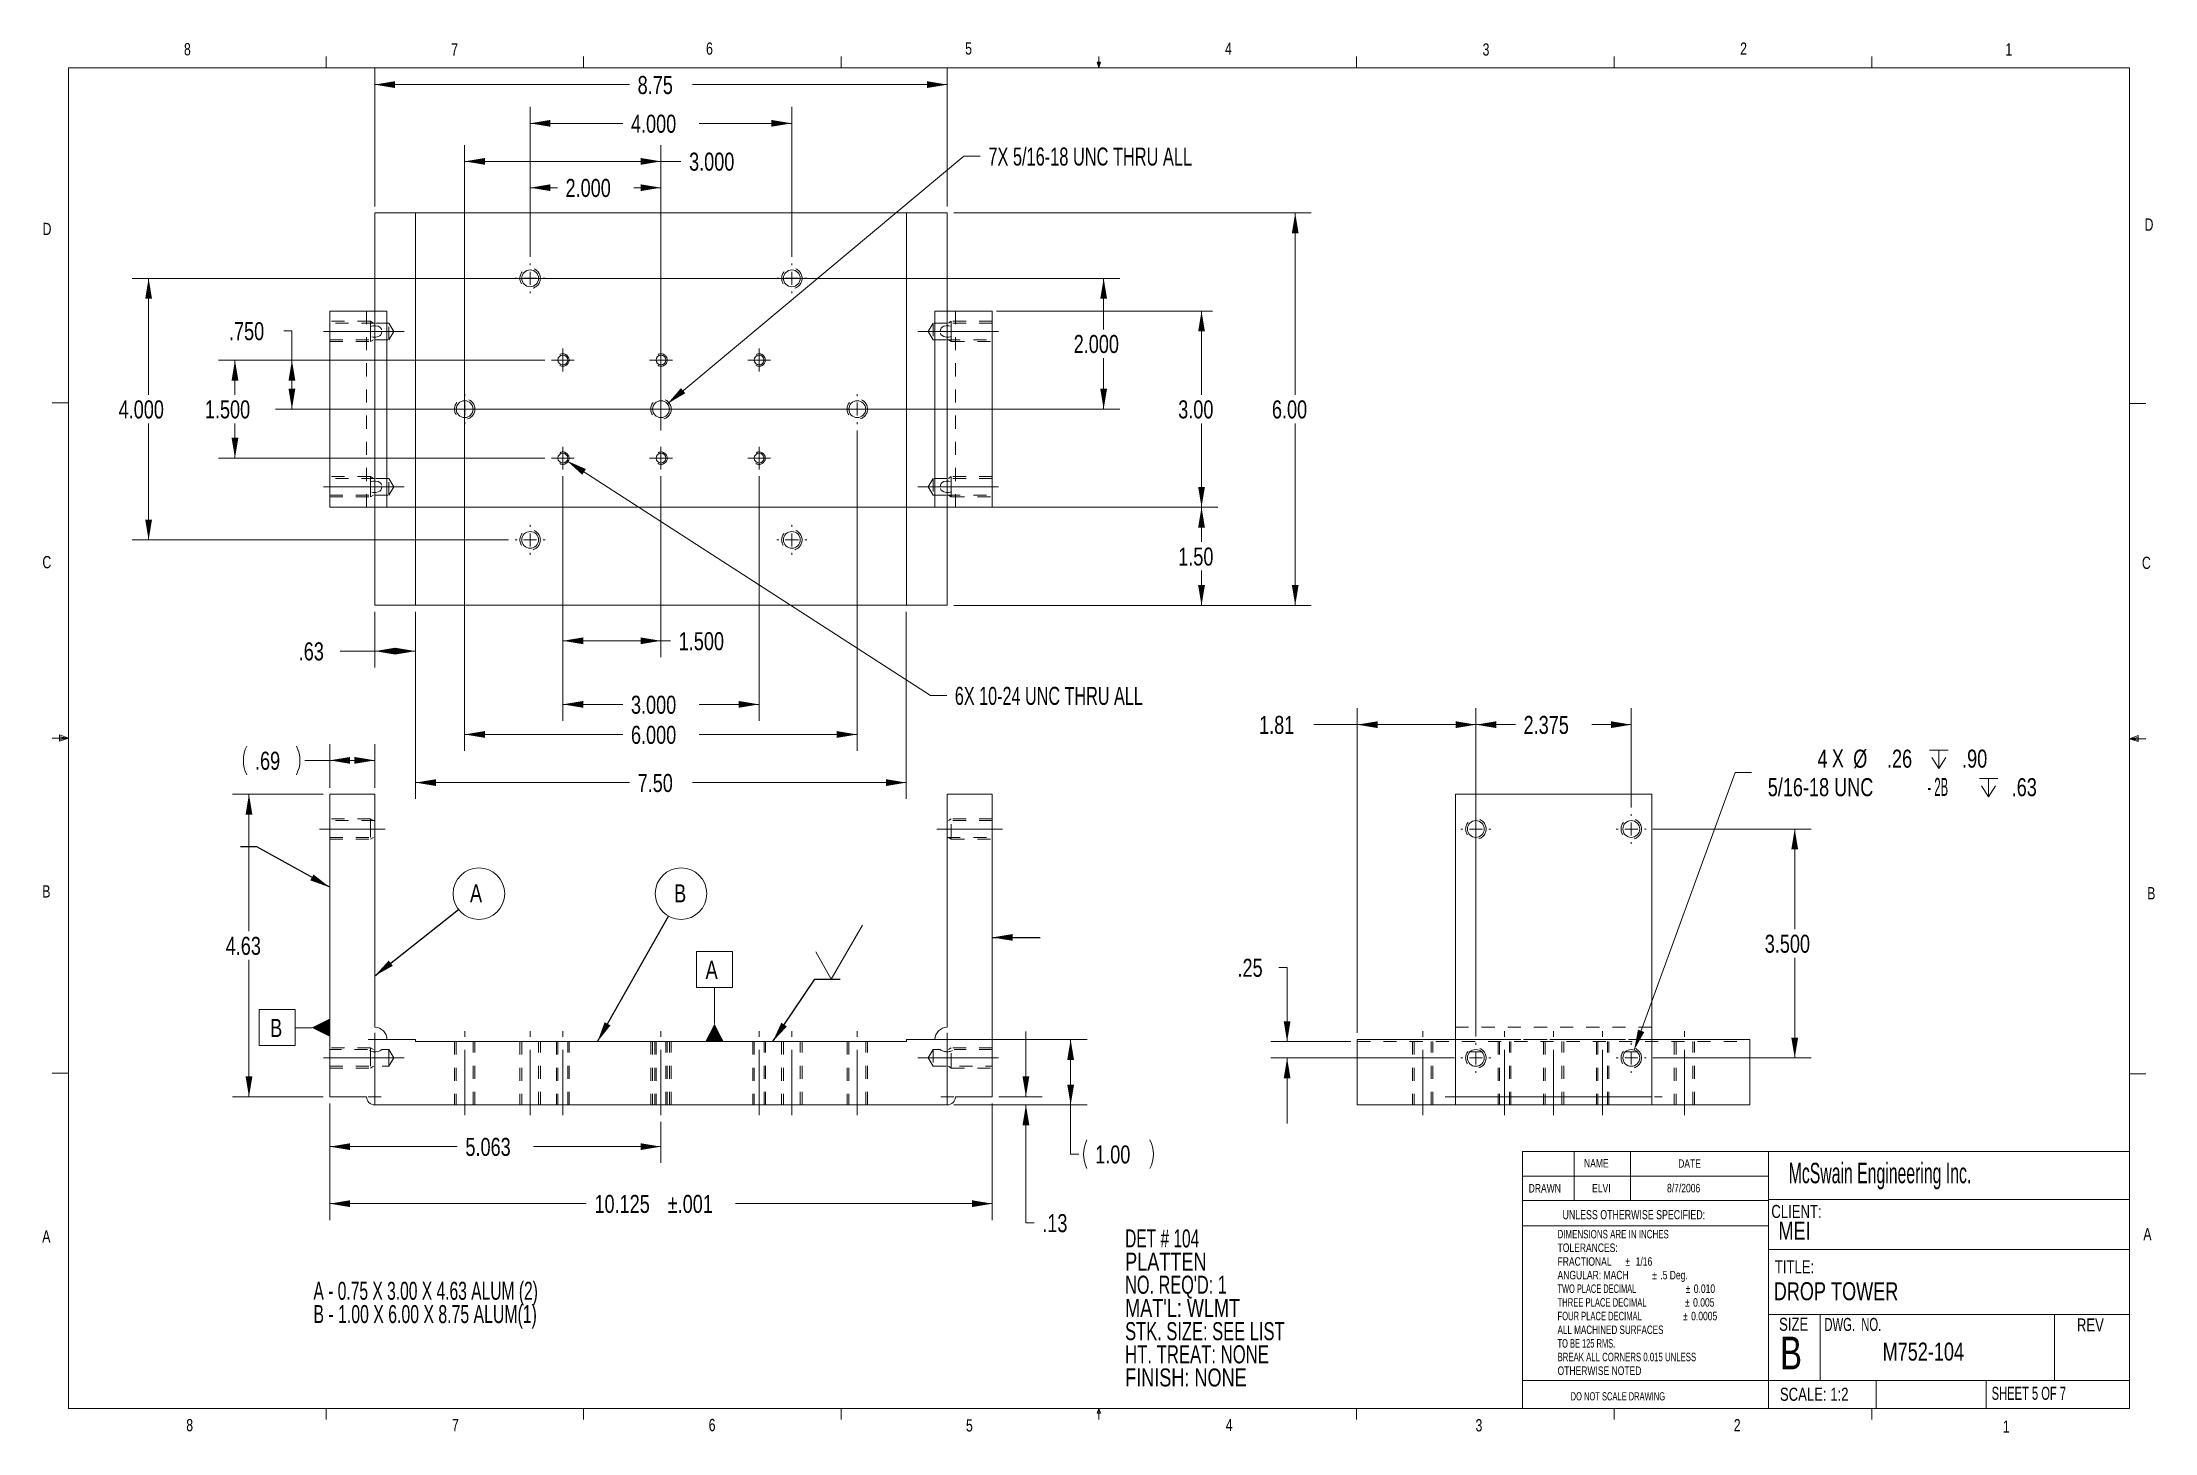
# Model space of a CAD drawing. Header units: inches. Extents: x 0.4 to 16.6, y 0.2 to 10.8.
import ezdxf

# ---------------------------------------------------------------- set-up
doc = ezdxf.new("R2010")
doc.units = ezdxf.units.IN
doc.header["$MEASUREMENT"] = 0
doc.linetypes.add('CENTERX2', pattern=[0.8, 0.5, -0.1, 0.1, -0.1])
doc.linetypes.add('HIDDEN', pattern=[0.075, 0.05, -0.025])
doc.layers.add('FORMAT', color=7, linetype='Continuous', lineweight=0)
doc.styles.add('SLDTEXTSTYLE0', font='TXT', dxfattribs={"width": 0.75})
doc.styles.add('SLDTEXTSTYLE1', font='TXT', dxfattribs={"width": 0.698864})
doc.styles.add('SLDTEXTSTYLE10', font='TXT', dxfattribs={"width": 0.6375})
doc.styles.add('SLDTEXTSTYLE11', font='TXT', dxfattribs={"width": 0.5775})
doc.styles.add('SLDTEXTSTYLE12', font='TXT', dxfattribs={"width": 0.6875})
doc.styles.add('SLDTEXTSTYLE13', font='TXT', dxfattribs={"width": 0.675})
doc.styles.add('SLDTEXTSTYLE14', font='TXT', dxfattribs={"width": 0.683824})
doc.styles.add('SLDTEXTSTYLE15', font='TXT', dxfattribs={"width": 0.692308})
doc.styles.add('SLDTEXTSTYLE16', font='TXT', dxfattribs={"width": 0.678571})
doc.styles.add('SLDTEXTSTYLE17', font='TXT', dxfattribs={"width": 0.646552})
doc.styles.add('SLDTEXTSTYLE18', font='TXT', dxfattribs={"width": 0.46875})
doc.styles.add('SLDTEXTSTYLE2', font='TXT', dxfattribs={"width": 0.631579})
doc.styles.add('SLDTEXTSTYLE3', font='TXT', dxfattribs={"width": 0.671053})
doc.styles.add('SLDTEXTSTYLE4', font='TXT', dxfattribs={"width": 0.666667})
doc.styles.add('SLDTEXTSTYLE5', font='TXT', dxfattribs={"width": 0.710526})
doc.styles.add('SLDTEXTSTYLE6', font='TXT', dxfattribs={"width": 0.65625})
doc.styles.add('SLDTEXTSTYLE7', font='TXT', dxfattribs={"width": 0.685345})
doc.styles.add('SLDTEXTSTYLE8', font='TXT', dxfattribs={"width": 0.642857})
doc.styles.add('SLDTEXTSTYLE9', font='TXT', dxfattribs={"width": 0.72})
doc.dimstyles.new('SLDDIMSTYLE0', dxfattribs={"dimtxt": 0.137795, "dimasz": 0.156, "dimexe": 0, "dimexo": 0.0625, "dimgap": 0.034449, "dimtad": 0, "dimtih": 1, "dimtoh": 1, "dimlfac": 2, "dimzin": 4, "dimdsep": 46, "dimtxsty": 'SLDTEXTSTYLE0', "dimsah": 1, "dimcen": 0.09, "dimadec": 0, "dimazin": 0, "dimtfac": 1, "dimtdec": 3, "dimtofl": 0, "dimtmove": 0, "dimatfit": 3, "dimfxl": 0, "dimtolj": 1, "dimtzin": 12, "dimarcsym": 0})
doc.dimstyles.new('SLDDIMSTYLE1', dxfattribs={"dimtxt": 0.137795, "dimasz": 0.156, "dimexe": 0, "dimexo": 0.0625, "dimgap": 0.034449, "dimtad": 0, "dimtih": 1, "dimtoh": 1, "dimlfac": 2, "dimzin": 12, "dimdsep": 46, "dimtxsty": 'SLDTEXTSTYLE0', "dimsah": 1, "dimcen": 0.09, "dimadec": 0, "dimazin": 0, "dimtfac": 1, "dimtdec": 3, "dimtofl": 0, "dimtmove": 0, "dimatfit": 3, "dimfxl": 0, "dimtolj": 1, "dimtzin": 12, "dimarcsym": 0})
doc.dimstyles.new('SLDDIMSTYLE2', dxfattribs={"dimtxt": 0.137795, "dimasz": 0.156, "dimexe": 0, "dimexo": 0.0625, "dimgap": 0.034449, "dimtad": 0, "dimtih": 1, "dimtoh": 1, "dimdec": 3, "dimlfac": 2, "dimzin": 12, "dimdsep": 46, "dimtxsty": 'SLDTEXTSTYLE0', "dimsah": 1, "dimcen": 0.09, "dimadec": 0, "dimazin": 0, "dimtol": 1, "dimtp": 0.001, "dimtm": 0.001, "dimtfac": 1, "dimtdec": 3, "dimtofl": 0, "dimtmove": 0, "dimatfit": 3, "dimfxl": 0, "dimtolj": 1, "dimarcsym": 0})
doc.dimstyles.new('SLDDIMSTYLE3', dxfattribs={"dimtxt": 0.137795, "dimasz": 0.156, "dimexe": 0, "dimexo": 0.0625, "dimgap": 0.034449, "dimtad": 0, "dimtih": 1, "dimtoh": 1, "dimdec": 3, "dimlfac": 2, "dimzin": 12, "dimdsep": 46, "dimtxsty": 'SLDTEXTSTYLE0', "dimsah": 1, "dimcen": 0.09, "dimadec": 0, "dimazin": 0, "dimtfac": 1, "dimtdec": 3, "dimtofl": 0, "dimtmove": 0, "dimatfit": 3, "dimfxl": 0, "dimtolj": 1, "dimtzin": 12, "dimarcsym": 0})
doc.dimstyles.new('SLDDIMSTYLE4', dxfattribs={"dimtxt": 0.156, "dimasz": 0.156, "dimexe": 0, "dimexo": 0.0625, "dimgap": 0.039, "dimtad": 0, "dimtih": 1, "dimtoh": 1, "dimdec": 0, "dimzin": 0, "dimdsep": 46, "dimtxsty": 'Standard', "dimsah": 1, "dimcen": 0.09, "dimadec": 0, "dimazin": 0, "dimtfac": 1, "dimtdec": 0, "dimtofl": 0, "dimtmove": 0, "dimatfit": 3, "dimfxl": 0, "dimtolj": 1, "dimtzin": 0, "dimarcsym": 0})
doc.dimstyles.new('SLDDIMSTYLE6', dxfattribs={"dimtxt": 0.137795, "dimasz": 0.156, "dimexe": 0, "dimexo": 0.0625, "dimgap": 0.034449, "dimtad": 0, "dimtih": 1, "dimtoh": 1, "dimlfac": 2, "dimzin": 12, "dimdsep": 46, "dimtxsty": 'SLDTEXTSTYLE0', "dimsah": 1, "dimcen": 0.09, "dimadec": 0, "dimazin": 0, "dimtfac": 1, "dimtdec": 3, "dimtofl": 0, "dimtmove": 0, "dimatfit": 3, "dimfxl": 0, "dimtolj": 1, "dimtzin": 12, "dimarcsym": 0})
doc.dimstyles.new('SLDDIMSTYLE7', dxfattribs={"dimtxt": 0.137795, "dimasz": 0.156, "dimexe": 0, "dimexo": 0.0625, "dimgap": 0.034449, "dimtad": 0, "dimtih": 1, "dimtoh": 1, "dimdec": 3, "dimlfac": 2, "dimzin": 4, "dimdsep": 46, "dimtxsty": 'SLDTEXTSTYLE0', "dimsah": 1, "dimcen": 0.09, "dimadec": 0, "dimazin": 0, "dimtfac": 1, "dimtdec": 3, "dimtofl": 0, "dimtmove": 0, "dimatfit": 3, "dimfxl": 0, "dimtolj": 1, "dimtzin": 12, "dimarcsym": 0})
doc.dimstyles.new('SLDDIMSTYLE8', dxfattribs={"dimtxt": 0.137795, "dimasz": 0.156, "dimexe": 0, "dimexo": 0.0625, "dimgap": 0.034449, "dimtad": 0, "dimtih": 1, "dimtoh": 1, "dimlfac": 2, "dimzin": 12, "dimdsep": 46, "dimtxsty": 'SLDTEXTSTYLE0', "dimsah": 1, "dimcen": 0.09, "dimadec": 0, "dimazin": 0, "dimtfac": 1, "dimtdec": 3, "dimtofl": 0, "dimtmove": 0, "dimatfit": 3, "dimfxl": 0, "dimtolj": 1, "dimtzin": 12, "dimarcsym": 0})

msp = doc.modelspace()

# ---------------------------------------------------------------- texts
at = {"color": 7, "linetype": 'Continuous', "lineweight": 0, "attachment_point": 1}
for s, insert, char_height, style in [('8', (1.50909, 10.8304), 0.09375, 'SLDTEXTSTYLE0'), ('7', (3.55099, 10.82756), 0.09375, 'SLDTEXTSTYLE0'), ('6', (5.49869, 10.83565), 0.09375, 'SLDTEXTSTYLE0'), ('5', (7.47869, 10.83619), 0.09375, 'SLDTEXTSTYLE0'), ('4', (9.4643, 10.83456), 0.09375, 'SLDTEXTSTYLE0'), ('3', (11.43273, 10.82842), 0.09375, 'SLDTEXTSTYLE0'), ('2', (13.40099, 10.8351), 0.09375, 'SLDTEXTSTYLE0'), ('1', (15.4274, 10.82897), 0.09375, 'SLDTEXTSTYLE0'), ('D', (0.42861, 9.45645), 0.09375, 'SLDTEXTSTYLE0'), ('D', (16.49132, 9.4899), 0.09375, 'SLDTEXTSTYLE0'), ('C', (0.42731, 6.90924), 0.09375, 'SLDTEXTSTYLE0'), ('C', (16.47118, 6.90398), 0.09375, 'SLDTEXTSTYLE0'), ('B', (0.4264, 4.39215), 0.09375, 'SLDTEXTSTYLE0'), ('B', (16.51148, 4.37799), 0.09375, 'SLDTEXTSTYLE0'), ('NAME', (12.20789, 2.2996), 0.065, 'SLDTEXTSTYLE0'), ('DATE', (12.92719, 2.2971), 0.065, 'SLDTEXTSTYLE0'), ('DRAWN', (11.78499, 2.10808), 0.065, 'SLDTEXTSTYLE0'), ('ELVI', (12.26985, 2.10902), 0.065, 'SLDTEXTSTYLE0'), ('8/7/2006', (12.84229, 2.10931), 0.065, 'SLDTEXTSTYLE0'), ('CLIENT:', (13.6393, 1.94847), 0.1, 'SLDTEXTSTYLE0'), ('UNLESS OTHERWISE SPECIFIED:', (12.04357, 1.90892), 0.07, 'SLDTEXTSTYLE9'), ('MEI', (13.69377, 1.81963), 0.137795, 'SLDTEXTSTYLE0'), ('A', (0.42601, 1.75475), 0.09375, 'SLDTEXTSTYLE0'), ('A', (16.48208, 1.77153), 0.09375, 'SLDTEXTSTYLE0'), ('TITLE:', (13.66575, 1.52531), 0.1, 'SLDTEXTSTYLE0'), ('DROP TOWER', (13.65762, 1.35744), 0.137795, 'SLDTEXTSTYLE0'), ('SIZE', (13.69828, 1.0861), 0.1, 'SLDTEXTSTYLE0'), ('DWG.  NO.', (14.04478, 1.0847), 0.1, 'SLDTEXTSTYLE8'), ('REV', (15.97408, 1.08079), 0.1, 'SLDTEXTSTYLE0'), ('B', (13.70617, 0.94128), 0.25, 'SLDTEXTSTYLE0'), ('M752-104', (14.48961, 0.8961), 0.137795, 'SLDTEXTSTYLE0'), ('DO NOT SCALE DRAWING', (12.10579, 0.5165), 0.0625, 'SLDTEXTSTYLE12'), ('SCALE: 1:2', (13.70494, 0.55093), 0.1, 'SLDTEXTSTYLE0'), ('SHEET 5 OF 7', (15.32271, 0.5583), 0.1, 'SLDTEXTSTYLE10'), ('8', (1.52677, 0.31186), 0.09375, 'SLDTEXTSTYLE0'), ('7', (3.55743, 0.31216), 0.09375, 'SLDTEXTSTYLE0'), ('6', (5.51883, 0.31256), 0.09375, 'SLDTEXTSTYLE0'), ('5', (7.48512, 0.30949), 0.09375, 'SLDTEXTSTYLE0'), ('4', (9.47012, 0.31262), 0.09375, 'SLDTEXTSTYLE0'), ('3', (11.37877, 0.31052), 0.09375, 'SLDTEXTSTYLE0'), ('2', (13.3523, 0.31134), 0.09375, 'SLDTEXTSTYLE0'), ('1', (15.40832, 0.30027), 0.09375, 'SLDTEXTSTYLE0')]:
    msp.add_mtext(s, dxfattribs=dict(at, insert=insert, char_height=char_height, style=style))
at = {"layer": 'FORMAT', "color": 7, "insert": (13.77215, 2.27031), "char_height": 0.15625, "attachment_point": 1, "style": 'SLDTEXTSTYLE11'}
msp.add_mtext('McSwain Engineering Inc.', dxfattribs=at)

# ---------------------------------------------------------------- blocks, each defined once
blk = doc.blocks.new('SW_NOTE_0')
at = {"color": 7, "linetype": 'Continuous', "lineweight": 0, "char_height": 0.065, "attachment_point": 1}
for s, insert, style in [('DIMENSIONS ARE IN INCHES', (0, 0.083), 'SLDTEXTSTYLE1'), ('TOLERANCES:', (0, -0.021), 'SLDTEXTSTYLE0'), ('FRACTIONAL', (0, -0.126), 'SLDTEXTSTYLE0'), ('%%p', (0.518, -0.126), 'SLDTEXTSTYLE0'), (' 1/16', (0.579, -0.126), 'SLDTEXTSTYLE0'), ('ANGULAR: MACH', (0, -0.23), 'SLDTEXTSTYLE0'), ('%%p', (0.723, -0.23), 'SLDTEXTSTYLE0'), ('.5 Deg.', (0.785, -0.23), 'SLDTEXTSTYLE0'), ('TWO PLACE DECIMAL    ', (0, -0.334), 'SLDTEXTSTYLE2'), ('THREE PLACE DECIMAL  ', (0, -0.439), 'SLDTEXTSTYLE3'), ('%%p', (0.974, -0.439), 'SLDTEXTSTYLE0'), ('%%p', (0.979, -0.334), 'SLDTEXTSTYLE0'), ('0.005', (1.036, -0.439), 'SLDTEXTSTYLE0'), ('0.010', (1.041, -0.334), 'SLDTEXTSTYLE0'), ('FOUR PLACE DECIMAL  ', (0, -0.543), 'SLDTEXTSTYLE4'), ('%%p', (0.959, -0.543), 'SLDTEXTSTYLE0'), ('0.0005', (1.021, -0.543), 'SLDTEXTSTYLE0'), ('ALL MACHINED SURFACES', (0, -0.648), 'SLDTEXTSTYLE5'), ('TO BE 125 RMS.', (0, -0.752), 'SLDTEXTSTYLE6'), ('OTHERWISE NOTED', (0, -0.961), 'SLDTEXTSTYLE0'), ('BREAK ALL CORNERS 0.015 UNLESS ', (0, -0.856), 'SLDTEXTSTYLE7')]:
    blk.add_mtext(s, dxfattribs=dict(at, insert=insert, style=style))
blk = doc.blocks.new('SW_NOTE_1')
at = {"color": 7, "linetype": 'Continuous', "lineweight": 0, "char_height": 0.1378, "attachment_point": 1}
for s, insert, style in [('DET # 104', (0, 0.176), 'SLDTEXTSTYLE8'), ('PLATTEN', (0, -0.001), 'SLDTEXTSTYLE0'), ("NO. REQ'D: 1", (0, -0.178), 'SLDTEXTSTYLE13'), ("MAT'L: WLMT", (0, -0.355), 'SLDTEXTSTYLE0'), ('STK. SIZE: SEE LIST', (0, -0.533), 'SLDTEXTSTYLE14'), ('HT. TREAT: NONE', (0, -0.71), 'SLDTEXTSTYLE15'), ('FINISH: NONE', (0, -0.887), 'SLDTEXTSTYLE0')]:
    blk.add_mtext(s, dxfattribs=dict(at, insert=insert, style=style))
blk = doc.blocks.new('*D3')
at = {"color": 7, "linetype": 'Continuous', "lineweight": 0}
for p, q in [((7.392, 3.213), (8.41, 3.213)), ((8.285, 2.713), (8.285, 3.213)), ((7.392, 2.713), (8.41, 2.713)), ((8.285, 2.336), (8.285, 2.713)), ((8.347, 2.336), (8.285, 2.336))]:
    blk.add_line(p, q, dxfattribs=at)
for centre, start, end in [((8.628, 2.336), 153.4349, 206.5651), ((8.672, 2.336), 333.4349, 26.5651)]:
    blk.add_arc(centre, 0.245, start, end, dxfattribs=at)
for points in [[(8.285, 3.213), (8.259, 3.057), (8.311, 3.057)], [(8.285, 2.713), (8.311, 2.869), (8.259, 2.869)]]:
    blk.add_solid(points, dxfattribs=at)
at = {"color": 7, "linetype": 'Continuous', "lineweight": 0, "insert": (8.472, 2.403), "char_height": 0.1378, "attachment_point": 1, "style": 'SLDTEXTSTYLE0'}
blk.add_mtext('1.00', dxfattribs=at)
blk = doc.blocks.new('*D4')
at = {"color": 7, "linetype": 'Continuous', "lineweight": 0}
for p, q in [((2.573, 5.088), (1.881, 5.088)), ((2.006, 5.088), (2.006, 4.041)), ((2.006, 2.775), (2.006, 3.822)), ((2.573, 2.775), (1.881, 2.775))]:
    blk.add_line(p, q, dxfattribs=at)
for points in [[(2.006, 5.088), (1.98, 4.932), (2.032, 4.932)], [(2.006, 2.775), (2.032, 2.931), (1.98, 2.931)]]:
    blk.add_solid(points, dxfattribs=at)
at = {"color": 7, "linetype": 'Continuous', "lineweight": 0, "insert": (1.828, 3.998), "char_height": 0.1378, "attachment_point": 1, "style": 'SLDTEXTSTYLE0'}
blk.add_mtext('4.63', dxfattribs=at)
blk = doc.blocks.new('*D5')
at = {"color": 7, "linetype": 'Continuous', "lineweight": 0}
for p, q in [((2.623, 2.725), (2.623, 1.833)), ((7.686, 2.725), (7.686, 1.833)), ((2.623, 1.958), (4.583, 1.958)), ((7.686, 1.958), (5.725, 1.958))]:
    blk.add_line(p, q, dxfattribs=at)
for points in [[(2.623, 1.958), (2.779, 1.932), (2.779, 1.984)], [(7.686, 1.958), (7.53, 1.984), (7.53, 1.932)]]:
    blk.add_solid(points, dxfattribs=at)
at = {"color": 7, "linetype": 'Continuous', "lineweight": 0, "char_height": 0.1378, "attachment_point": 1, "style": 'SLDTEXTSTYLE0'}
for s, insert in [('10.125', (4.646, 2.025)), ('±.001', (5.206, 2.025))]:
    blk.add_mtext(s, dxfattribs=dict(at, insert=insert))
blk = doc.blocks.new('*D6')
at = {"color": 7, "linetype": 'Continuous', "lineweight": 0}
for p, q in [((2.623, 2.725), (2.623, 2.269)), ((5.154, 2.584), (5.154, 2.269)), ((2.623, 2.394), (3.597, 2.394)), ((5.154, 2.394), (4.18, 2.394))]:
    blk.add_line(p, q, dxfattribs=at)
for points in [[(2.623, 2.394), (2.779, 2.368), (2.779, 2.42)], [(5.154, 2.394), (4.998, 2.42), (4.998, 2.368)]]:
    blk.add_solid(points, dxfattribs=at)
at = {"color": 7, "linetype": 'Continuous', "lineweight": 0, "insert": (3.66, 2.461), "char_height": 0.1378, "attachment_point": 1, "style": 'SLDTEXTSTYLE0'}
blk.add_mtext('5.063', dxfattribs=at)
blk = doc.blocks.new('*D7')
at = {"color": 7, "linetype": 'Continuous', "lineweight": 0}
for p, q in [((2.623, 5.347), (2.432, 5.347)), ((2.623, 5.138), (2.623, 5.472)), ((2.967, 5.347), (2.623, 5.347)), ((2.967, 5.138), (2.967, 5.472))]:
    blk.add_line(p, q, dxfattribs=at)
for centre, start, end in [((2.208, 5.347), 153.4349, 206.5651), ((2.15, 5.347), 333.4349, 26.5651)]:
    blk.add_arc(centre, 0.245, start, end, dxfattribs=at)
for points in [[(2.623, 5.347), (2.779, 5.321), (2.779, 5.373)], [(2.967, 5.347), (2.811, 5.373), (2.811, 5.321)]]:
    blk.add_solid(points, dxfattribs=at)
at = {"color": 7, "linetype": 'Continuous', "lineweight": 0, "insert": (2.052, 5.413), "char_height": 0.1378, "attachment_point": 1, "style": 'SLDTEXTSTYLE0'}
blk.add_mtext('.69', dxfattribs=at)
blk = doc.blocks.new('*D8')
at = {"color": 7, "linetype": 'Continuous', "lineweight": 0}
for p, q in [((7.943, 2.775), (7.943, 3.275)), ((7.736, 2.775), (8.068, 2.775)), ((7.392, 2.713), (8.068, 2.713)), ((7.943, 1.811), (7.943, 2.713)), ((8.006, 1.811), (7.943, 1.811))]:
    blk.add_line(p, q, dxfattribs=at)
for points in [[(7.943, 2.775), (7.969, 2.931), (7.917, 2.931)], [(7.943, 2.713), (7.917, 2.557), (7.969, 2.557)]]:
    blk.add_solid(points, dxfattribs=at)
at = {"color": 7, "linetype": 'Continuous', "lineweight": 0, "insert": (8.068, 1.878), "char_height": 0.1378, "attachment_point": 1, "style": 'SLDTEXTSTYLE0'}
blk.add_mtext('.13', dxfattribs=at)
blk = doc.blocks.new('SW_NOTE_2')
at = {"color": 7, "linetype": 'Continuous', "lineweight": 0}
blk.add_circle((0.155, 0.122), 0.197, dxfattribs=at)
at = {"color": 7, "linetype": 'Continuous', "lineweight": 0, "insert": (0.087, 0.194), "char_height": 0.138, "attachment_point": 1, "style": 'SLDTEXTSTYLE0'}
blk.add_mtext('A', dxfattribs=at)
blk = doc.blocks.new('SW_NOTE_3')
at = {"color": 7, "linetype": 'Continuous', "lineweight": 0}
blk.add_circle((0.097, 0.172), 0.197, dxfattribs=at)
at = {"color": 7, "linetype": 'Continuous', "lineweight": 0, "insert": (0.044, 0.243), "char_height": 0.138, "attachment_point": 1, "style": 'SLDTEXTSTYLE0'}
blk.add_mtext('B', dxfattribs=at)
blk = doc.blocks.new('SW_CENTERMARKSYMBOL_0')
at = {"color": 7, "linetype": 'Continuous', "lineweight": 0}
for q in [(-0.05, 0), (0, 0.05), (0, -0.05), (0.05, 0)]:
    blk.add_line((0, 0), q, dxfattribs=at)
blk = doc.blocks.new('SW_CENTERMARKSYMBOL_1')
at = {"color": 7, "linetype": 'Continuous', "lineweight": 0}
for q in [(-0.05, 0), (0, 0.05), (0, -0.05), (0.05, 0)]:
    blk.add_line((0, 0), q, dxfattribs=at)
blk = doc.blocks.new('SW_CENTERMARKSYMBOL_2')
at = {"color": 7, "linetype": 'Continuous', "lineweight": 0}
for q in [(-0.05, 0), (0, 0.05), (0, -0.05), (0.05, 0)]:
    blk.add_line((0, 0), q, dxfattribs=at)
blk = doc.blocks.new('SW_CENTERMARKSYMBOL_3')
at = {"color": 7, "linetype": 'Continuous', "lineweight": 0}
for q in [(-0.05, 0), (0, 0.05), (0, -0.05), (0.05, 0)]:
    blk.add_line((0, 0), q, dxfattribs=at)
blk = doc.blocks.new('SW_SFSYMBOL_0')
at = {"color": 7, "linetype": 'Continuous', "lineweight": 0}
for q in [(0.17, 0.413), (-0.188, 0.207)]:
    blk.add_line((-0.069, 0), q, dxfattribs=at)
blk = doc.blocks.new('SW_DATUMTAG_0')
at = {"color": 7, "linetype": 'Continuous', "lineweight": 0}
for p, q in [((-0.07, -0.028), (-0.07, 0.247)), ((-0.07, 0.247), (0.206, 0.247)), ((0.206, 0.247), (0.206, -0.028)), ((0.206, -0.028), (-0.07, -0.028)), ((0.068, -0.028), (0.068, -0.304))]:
    blk.add_line(p, q, dxfattribs=at)
blk.add_solid([(0.137, -0.441), (-0.001, -0.441), (0.068, -0.304)], dxfattribs=at)
at = {"color": 7, "linetype": 'Continuous', "lineweight": 0, "insert": (0, 0.176, 1.5), "char_height": 0.138, "attachment_point": 1, "style": 'SLDTEXTSTYLE0'}
blk.add_mtext('A', dxfattribs=at)
blk = doc.blocks.new('SW_DATUMTAG_1')
at = {"color": 7, "linetype": 'Continuous', "lineweight": 0}
for p, q in [((0.191, 0.247), (-0.085, 0.247)), ((-0.085, 0.247), (-0.085, -0.028)), ((0.191, -0.028), (0.191, 0.247)), ((0.191, 0.109), (0.318, 0.109)), ((-0.085, -0.028), (0.191, -0.028))]:
    blk.add_line(p, q, dxfattribs=at)
blk.add_solid([(0.455, 0.04), (0.455, 0.178), (0.318, 0.109)], dxfattribs=at)
at = {"color": 7, "linetype": 'Continuous', "lineweight": 0, "insert": (0, 0.176, 0.75), "char_height": 0.138, "attachment_point": 1, "style": 'SLDTEXTSTYLE0'}
blk.add_mtext('B', dxfattribs=at)
blk = doc.blocks.new('*D19')
at = {"color": 7, "linetype": 'Continuous', "lineweight": 0}
for p, q in [((2.967, 9.582), (2.967, 10.638)), ((2.967, 10.513), (4.914, 10.513)), ((7.342, 10.513), (5.395, 10.513)), ((7.342, 9.582), (7.342, 10.638))]:
    blk.add_line(p, q, dxfattribs=at)
for points in [[(2.967, 10.513), (3.123, 10.487), (3.123, 10.539)], [(7.342, 10.513), (7.186, 10.539), (7.186, 10.487)]]:
    blk.add_solid(points, dxfattribs=at)
at = {"color": 7, "linetype": 'Continuous', "lineweight": 0, "insert": (4.976, 10.579), "char_height": 0.1378, "attachment_point": 1, "style": 'SLDTEXTSTYLE0'}
blk.add_mtext('8.75', dxfattribs=at)
blk = doc.blocks.new('*D20')
at = {"color": 7, "linetype": 'Continuous', "lineweight": 0}
for p, q in [((7.391, 9.532), (10.124, 9.532)), ((10.001, 9.532), (10.001, 8.142)), ((10.001, 6.532), (10.001, 7.923)), ((7.391, 6.532), (10.124, 6.532))]:
    blk.add_line(p, q, dxfattribs=at)
for points in [[(10.001, 9.532), (9.975, 9.376), (10.027, 9.376)], [(10.001, 6.532), (10.027, 6.688), (9.975, 6.688)]]:
    blk.add_solid(points, dxfattribs=at)
at = {"color": 7, "linetype": 'Continuous', "lineweight": 0, "insert": (9.823, 8.099), "char_height": 0.1378, "attachment_point": 1, "style": 'SLDTEXTSTYLE0'}
blk.add_mtext('6.00', dxfattribs=at)
blk = doc.blocks.new('*D21')
at = {"color": 7, "linetype": 'Continuous', "lineweight": 0}
for p, q in [((3.017, 7.282), (9.41, 7.282)), ((9.285, 7.282), (9.285, 7.017)), ((9.285, 6.532), (9.285, 6.798)), ((7.392, 6.532), (9.41, 6.532))]:
    blk.add_line(p, q, dxfattribs=at)
for points in [[(9.285, 7.282), (9.259, 7.126), (9.311, 7.126)], [(9.285, 6.532), (9.311, 6.688), (9.259, 6.688)]]:
    blk.add_solid(points, dxfattribs=at)
at = {"color": 7, "linetype": 'Continuous', "lineweight": 0, "insert": (9.107, 6.974), "char_height": 0.1378, "attachment_point": 1, "style": 'SLDTEXTSTYLE0'}
blk.add_mtext('1.50', dxfattribs=at)
blk = doc.blocks.new('*D22')
at = {"color": 7, "linetype": 'Continuous', "lineweight": 0}
for p, q in [((3.279, 6.482), (3.279, 5.052)), ((7.029, 6.482), (7.029, 5.052)), ((3.279, 5.177), (4.914, 5.177)), ((7.029, 5.177), (5.395, 5.177))]:
    blk.add_line(p, q, dxfattribs=at)
for points in [[(3.279, 5.177), (3.435, 5.151), (3.435, 5.203)], [(7.029, 5.177), (6.873, 5.203), (6.873, 5.151)]]:
    blk.add_solid(points, dxfattribs=at)
at = {"color": 7, "linetype": 'Continuous', "lineweight": 0, "insert": (4.976, 5.243), "char_height": 0.1378, "attachment_point": 1, "style": 'SLDTEXTSTYLE0'}
blk.add_mtext('7.50', dxfattribs=at)
blk = doc.blocks.new('*D23')
at = {"color": 7, "linetype": 'Continuous', "lineweight": 0}
for p, q in [((2.967, 6.482), (2.967, 6.057)), ((3.279, 6.482), (3.279, 6.057)), ((2.967, 6.182), (2.703, 6.182)), ((3.279, 6.182), (2.967, 6.182))]:
    blk.add_line(p, q, dxfattribs=at)
for points in [[(2.967, 6.182), (3.123, 6.156), (3.123, 6.208)], [(3.279, 6.182), (3.123, 6.208), (3.123, 6.156)]]:
    blk.add_solid(points, dxfattribs=at)
at = {"color": 7, "linetype": 'Continuous', "lineweight": 0, "insert": (2.386, 6.249), "char_height": 0.1378, "attachment_point": 1, "style": 'SLDTEXTSTYLE0'}
blk.add_mtext('.63', dxfattribs=at)
blk = doc.blocks.new('*D24')
at = {"color": 7, "linetype": 'Continuous', "lineweight": 0}
for p, q in [((7.719, 8.782), (9.37, 8.782)), ((9.285, 8.782), (9.285, 8.142)), ((9.285, 7.282), (9.285, 7.923)), ((7.719, 7.282), (9.37, 7.282))]:
    blk.add_line(p, q, dxfattribs=at)
for points in [[(9.285, 8.782), (9.259, 8.626), (9.311, 8.626)], [(9.285, 7.282), (9.311, 7.438), (9.259, 7.438)]]:
    blk.add_solid(points, dxfattribs=at)
at = {"color": 7, "linetype": 'Continuous', "lineweight": 0, "insert": (9.107, 8.099), "char_height": 0.1378, "attachment_point": 1, "style": 'SLDTEXTSTYLE0'}
blk.add_mtext('3.00', dxfattribs=at)
blk = doc.blocks.new('*D25')
at = {"color": 7, "linetype": 'Continuous', "lineweight": 0}
for p, q in [((5.204, 8.073), (7.468, 9.966)), ((7.468, 9.966), (7.593, 9.966))]:
    blk.add_line(p, q, dxfattribs=at)
blk.add_solid([(5.204, 8.073), (5.34, 8.154), (5.307, 8.193)], dxfattribs=at)
at = {"color": 7, "linetype": 'Continuous', "lineweight": 0, "insert": (7.656, 10.032), "char_height": 0.1378, "attachment_point": 1, "style": 'SLDTEXTSTYLE16'}
blk.add_mtext('7X 5/16-18 UNC THRU ALL', dxfattribs=at)
blk = doc.blocks.new('*D26')
at = {"color": 7, "linetype": 'Continuous', "lineweight": 0}
for p, q in [((3.99, 9.032), (1.114, 9.032)), ((1.239, 9.032), (1.239, 8.142)), ((1.239, 7.032), (1.239, 7.923)), ((3.99, 7.032), (1.114, 7.032))]:
    blk.add_line(p, q, dxfattribs=at)
for points in [[(1.239, 9.032), (1.213, 8.876), (1.265, 8.876)], [(1.239, 7.032), (1.265, 7.188), (1.213, 7.188)]]:
    blk.add_solid(points, dxfattribs=at)
at = {"color": 7, "linetype": 'Continuous', "lineweight": 0, "insert": (1.01, 8.099), "char_height": 0.1378, "attachment_point": 1, "style": 'SLDTEXTSTYLE0'}
blk.add_mtext('4.000', dxfattribs=at)
blk = doc.blocks.new('*D27')
at = {"color": 7, "linetype": 'Continuous', "lineweight": 0}
for p, q in [((4.154, 9.197), (4.154, 10.342)), ((6.154, 9.197), (6.154, 10.342)), ((4.154, 10.217), (4.863, 10.217)), ((6.154, 10.217), (5.446, 10.217))]:
    blk.add_line(p, q, dxfattribs=at)
for points in [[(4.154, 10.217), (4.31, 10.191), (4.31, 10.243)], [(6.154, 10.217), (5.998, 10.243), (5.998, 10.191)]]:
    blk.add_solid(points, dxfattribs=at)
at = {"color": 7, "linetype": 'Continuous', "lineweight": 0, "insert": (4.925, 10.283), "char_height": 0.1378, "attachment_point": 1, "style": 'SLDTEXTSTYLE0'}
blk.add_mtext('4.000', dxfattribs=at)
blk = doc.blocks.new('*D28')
at = {"color": 7, "linetype": 'Continuous', "lineweight": 0}
for p, q in [((4.154, 9.197), (4.154, 9.85)), ((5.154, 8.197), (5.154, 9.85)), ((4.154, 9.725), (4.363, 9.725)), ((5.154, 9.725), (4.946, 9.725))]:
    blk.add_line(p, q, dxfattribs=at)
for points in [[(4.154, 9.725), (4.31, 9.699), (4.31, 9.751)], [(5.154, 9.725), (4.998, 9.751), (4.998, 9.699)]]:
    blk.add_solid(points, dxfattribs=at)
at = {"color": 7, "linetype": 'Continuous', "lineweight": 0, "insert": (4.425, 9.792), "char_height": 0.1378, "attachment_point": 1, "style": 'SLDTEXTSTYLE0'}
blk.add_mtext('2.000', dxfattribs=at)
blk = doc.blocks.new('*D29')
at = {"color": 7, "linetype": 'Continuous', "lineweight": 0}
for p, q in [((3.99, 9.032), (8.662, 9.032)), ((8.537, 9.032), (8.537, 8.642)), ((8.537, 8.032), (8.537, 8.423)), ((4.99, 8.032), (8.662, 8.032))]:
    blk.add_line(p, q, dxfattribs=at)
for points in [[(8.537, 9.032), (8.511, 8.876), (8.563, 8.876)], [(8.537, 8.032), (8.563, 8.188), (8.511, 8.188)]]:
    blk.add_solid(points, dxfattribs=at)
at = {"color": 7, "linetype": 'Continuous', "lineweight": 0, "insert": (8.308, 8.599), "char_height": 0.1378, "attachment_point": 1, "style": 'SLDTEXTSTYLE0'}
blk.add_mtext('2.000', dxfattribs=at)
blk = doc.blocks.new('*D30')
at = {"color": 7, "linetype": 'Continuous', "lineweight": 0}
for p, q in [((3.654, 7.868), (3.654, 10.051)), ((5.154, 7.868), (5.154, 10.051)), ((3.654, 9.926), (5.154, 9.926)), ((5.154, 9.926), (5.306, 9.926))]:
    blk.add_line(p, q, dxfattribs=at)
for points in [[(3.654, 9.926), (3.81, 9.9), (3.81, 9.952)], [(5.154, 9.926), (4.998, 9.952), (4.998, 9.9)]]:
    blk.add_solid(points, dxfattribs=at)
at = {"color": 7, "linetype": 'Continuous', "lineweight": 0, "insert": (5.369, 9.993), "char_height": 0.1378, "attachment_point": 1, "style": 'SLDTEXTSTYLE0'}
blk.add_mtext('3.000', dxfattribs=at)
blk = doc.blocks.new('*D31')
at = {"color": 7, "linetype": 'Continuous', "lineweight": 0}
for p, q in [((3.654, 7.868), (3.654, 5.42)), ((6.654, 7.868), (6.654, 5.42)), ((3.654, 5.545), (4.863, 5.545)), ((6.654, 5.545), (5.446, 5.545))]:
    blk.add_line(p, q, dxfattribs=at)
for points in [[(3.654, 5.545), (3.81, 5.519), (3.81, 5.571)], [(6.654, 5.545), (6.498, 5.571), (6.498, 5.519)]]:
    blk.add_solid(points, dxfattribs=at)
at = {"color": 7, "linetype": 'Continuous', "lineweight": 0, "insert": (4.925, 5.611), "char_height": 0.1378, "attachment_point": 1, "style": 'SLDTEXTSTYLE0'}
blk.add_mtext('6.000', dxfattribs=at)
blk = doc.blocks.new('*D32')
at = {"color": 7, "linetype": 'Continuous', "lineweight": 0}
for p, q in [((4.436, 7.637), (7.213, 5.842)), ((7.213, 5.842), (7.338, 5.842))]:
    blk.add_line(p, q, dxfattribs=at)
blk.add_solid([(4.436, 7.637), (4.553, 7.53), (4.581, 7.574)], dxfattribs=at)
at = {"color": 7, "linetype": 'Continuous', "lineweight": 0, "insert": (7.4, 5.909), "char_height": 0.1378, "attachment_point": 1, "style": 'SLDTEXTSTYLE3'}
blk.add_mtext('6X 10-24 UNC THRU ALL', dxfattribs=at)
blk = doc.blocks.new('*D33')
at = {"color": 7, "linetype": 'Continuous', "lineweight": 0}
for p, q in [((2.272, 8.63), (2.334, 8.63)), ((2.334, 8.63), (2.334, 8.407)), ((4.267, 8.407), (2.209, 8.407)), ((2.334, 8.407), (2.334, 8.032)), ((4.99, 8.032), (2.209, 8.032))]:
    blk.add_line(p, q, dxfattribs=at)
for points in [[(2.334, 8.407), (2.308, 8.251), (2.36, 8.251)], [(2.334, 8.032), (2.36, 8.188), (2.308, 8.188)]]:
    blk.add_solid(points, dxfattribs=at)
at = {"color": 7, "linetype": 'Continuous', "lineweight": 0, "insert": (1.853, 8.697), "char_height": 0.1378, "attachment_point": 1, "style": 'SLDTEXTSTYLE0'}
blk.add_mtext('.750', dxfattribs=at)
blk = doc.blocks.new('*D34')
at = {"color": 7, "linetype": 'Continuous', "lineweight": 0}
for p, q in [((4.267, 8.407), (1.774, 8.407)), ((1.899, 8.407), (1.899, 8.142)), ((1.899, 7.657), (1.899, 7.923)), ((4.267, 7.657), (1.774, 7.657))]:
    blk.add_line(p, q, dxfattribs=at)
for points in [[(1.899, 8.407), (1.873, 8.251), (1.925, 8.251)], [(1.899, 7.657), (1.925, 7.813), (1.873, 7.813)]]:
    blk.add_solid(points, dxfattribs=at)
at = {"color": 7, "linetype": 'Continuous', "lineweight": 0, "insert": (1.669, 8.099), "char_height": 0.1378, "attachment_point": 1, "style": 'SLDTEXTSTYLE0'}
blk.add_mtext('1.500', dxfattribs=at)
blk = doc.blocks.new('*D35')
at = {"color": 7, "linetype": 'Continuous', "lineweight": 0}
for p, q in [((4.404, 7.52), (4.404, 5.65)), ((5.904, 7.52), (5.904, 5.65)), ((4.404, 5.775), (4.863, 5.775)), ((5.904, 5.775), (5.446, 5.775))]:
    blk.add_line(p, q, dxfattribs=at)
for points in [[(4.404, 5.775), (4.56, 5.749), (4.56, 5.801)], [(5.904, 5.775), (5.748, 5.801), (5.748, 5.749)]]:
    blk.add_solid(points, dxfattribs=at)
at = {"color": 7, "linetype": 'Continuous', "lineweight": 0, "insert": (4.925, 5.841), "char_height": 0.1378, "attachment_point": 1, "style": 'SLDTEXTSTYLE0'}
blk.add_mtext('3.000', dxfattribs=at)
blk = doc.blocks.new('*D36')
at = {"color": 7, "linetype": 'Continuous', "lineweight": 0}
for p, q in [((4.404, 7.52), (4.404, 6.136)), ((5.154, 7.52), (5.154, 6.136)), ((4.404, 6.261), (5.154, 6.261)), ((5.154, 6.261), (5.228, 6.261))]:
    blk.add_line(p, q, dxfattribs=at)
for points in [[(4.404, 6.261), (4.56, 6.235), (4.56, 6.287)], [(5.154, 6.261), (4.998, 6.287), (4.998, 6.235)]]:
    blk.add_solid(points, dxfattribs=at)
at = {"color": 7, "linetype": 'Continuous', "lineweight": 0, "insert": (5.29, 6.327), "char_height": 0.1378, "attachment_point": 1, "style": 'SLDTEXTSTYLE0'}
blk.add_mtext('1.500', dxfattribs=at)
blk = doc.blocks.new('SW_NOTE_4')
at = {"color": 7, "linetype": 'Continuous', "lineweight": 0, "char_height": 0.1378, "attachment_point": 1}
for s, insert, style in [('A - 0.75 X 3.00 X 4.63 ALUM (2)', (0, 0.176), 'SLDTEXTSTYLE17'), ('B - 1.00 X 6.00 X 8.75 ALUM(1)', (0, -0.002), 'SLDTEXTSTYLE6')]:
    blk.add_mtext(s, dxfattribs=dict(at, insert=insert, style=style))
blk = doc.blocks.new('SW_CENTERMARKSYMBOL_4')
at = {"color": 7, "linetype": 'Continuous', "lineweight": 0}
for p, q in [((-0.1, 0), (-0.11425, 0)), ((0, 0), (-0.05, 0)), ((0, 0.1), (0, 0.11425)), ((0, 0), (0, 0.05)), ((0, 0), (0, -0.05)), ((0, 0), (0.05, 0)), ((0.1, 0), (0.11425, 0)), ((0, -0.1), (0, -0.11425))]:
    blk.add_line(p, q, dxfattribs=at)
blk = doc.blocks.new('SW_CENTERMARKSYMBOL_5')
at = {"color": 7, "linetype": 'Continuous', "lineweight": 0}
for p, q in [((-0.1, 0), (-0.11425, 0)), ((0, 0), (-0.05, 0)), ((0, 0.1), (0, 0.11425)), ((0, 0), (0, 0.05)), ((0, 0), (0, -0.05)), ((0, 0), (0.05, 0)), ((0.1, 0), (0.11425, 0)), ((0, -0.1), (0, -0.11425))]:
    blk.add_line(p, q, dxfattribs=at)
blk = doc.blocks.new('SW_CENTERMARKSYMBOL_6')
at = {"color": 7, "linetype": 'Continuous', "lineweight": 0}
for p, q in [((-0.1, 0), (-0.11425, 0)), ((0, 0), (-0.05, 0)), ((0, 0.1), (0, 0.11425)), ((0, 0), (0, 0.05)), ((0, 0), (0, -0.05)), ((0, 0), (0.05, 0)), ((0.1, 0), (0.11425, 0)), ((0, -0.1), (0, -0.11425))]:
    blk.add_line(p, q, dxfattribs=at)
blk = doc.blocks.new('SW_CENTERMARKSYMBOL_7')
at = {"color": 7, "linetype": 'Continuous', "lineweight": 0}
for p, q in [((-0.1, 0), (-0.11425, 0)), ((0, 0), (-0.05, 0)), ((0, 0.1), (0, 0.11425)), ((0, 0), (0, 0.05)), ((0, 0), (0, -0.05)), ((0, 0), (0.05, 0)), ((0.1, 0), (0.11425, 0)), ((0, -0.1), (0, -0.11425))]:
    blk.add_line(p, q, dxfattribs=at)
blk = doc.blocks.new('SW_CENTERMARKSYMBOL_8')
at = {"color": 7, "linetype": 'Continuous', "lineweight": 0}
for p, q in [((-0.1, 0), (-0.11425, 0)), ((0, 0), (-0.05, 0)), ((0, 0.1), (0, 0.11425)), ((0, 0), (0, 0.05)), ((0, 0), (0, -0.05)), ((0, 0), (0.05, 0)), ((0.1, 0), (0.11425, 0)), ((0, -0.1), (0, -0.11425))]:
    blk.add_line(p, q, dxfattribs=at)
blk = doc.blocks.new('SW_CENTERMARKSYMBOL_9')
at = {"color": 7, "linetype": 'Continuous', "lineweight": 0}
for p, q in [((-0.1, 0), (-0.11425, 0)), ((0, 0), (-0.05, 0)), ((0, 0.1), (0, 0.11425)), ((0, 0), (0, 0.05)), ((0, 0), (0, -0.05)), ((0, 0), (0.05, 0)), ((0.1, 0), (0.11425, 0)), ((0, -0.1), (0, -0.11425))]:
    blk.add_line(p, q, dxfattribs=at)
blk = doc.blocks.new('SW_CENTERMARKSYMBOL_10')
at = {"color": 7, "linetype": 'Continuous', "lineweight": 0}
for p, q in [((-0.1, 0), (-0.11425, 0)), ((0, 0), (-0.05, 0)), ((0, 0.1), (0, 0.11425)), ((0, 0), (0, 0.05)), ((0, 0), (0, -0.05)), ((0, 0), (0.05, 0)), ((0.1, 0), (0.11425, 0)), ((0, -0.1), (0, -0.11425))]:
    blk.add_line(p, q, dxfattribs=at)
blk = doc.blocks.new('SW_CENTERMARKSYMBOL_11')
at = {"color": 7, "linetype": 'Continuous', "lineweight": 0}
for p, q in [((-0.05, 0), (-0.087375, 0)), ((0, 0), (-0.05, 0)), ((0, 0.05), (0, 0.087375)), ((0, 0), (0, 0.05)), ((0, 0), (0, -0.05)), ((0, 0), (0.05, 0)), ((0.05, 0), (0.087375, 0)), ((0, -0.05), (0, -0.087375))]:
    blk.add_line(p, q, dxfattribs=at)
blk = doc.blocks.new('SW_CENTERMARKSYMBOL_12')
at = {"color": 7, "linetype": 'Continuous', "lineweight": 0}
for p, q in [((-0.05, 0), (-0.087375, 0)), ((0, 0), (-0.05, 0)), ((0, 0.05), (0, 0.087375)), ((0, 0), (0, 0.05)), ((0, 0), (0, -0.05)), ((0, 0), (0.05, 0)), ((0.05, 0), (0.087375, 0)), ((0, -0.05), (0, -0.087375))]:
    blk.add_line(p, q, dxfattribs=at)
blk = doc.blocks.new('SW_CENTERMARKSYMBOL_13')
at = {"color": 7, "linetype": 'Continuous', "lineweight": 0}
for p, q in [((-0.05, 0), (-0.087375, 0)), ((0, 0), (-0.05, 0)), ((0, 0.05), (0, 0.087375)), ((0, 0), (0, 0.05)), ((0, 0), (0, -0.05)), ((0, 0), (0.05, 0)), ((0.05, 0), (0.087375, 0)), ((0, -0.05), (0, -0.087375))]:
    blk.add_line(p, q, dxfattribs=at)
blk = doc.blocks.new('SW_CENTERMARKSYMBOL_14')
at = {"color": 7, "linetype": 'Continuous', "lineweight": 0}
for p, q in [((-0.05, 0), (-0.087375, 0)), ((0, 0), (-0.05, 0)), ((0, 0.05), (0, 0.087375)), ((0, 0), (0, 0.05)), ((0, 0), (0, -0.05)), ((0, 0), (0.05, 0)), ((0.05, 0), (0.087375, 0)), ((0, -0.05), (0, -0.087375))]:
    blk.add_line(p, q, dxfattribs=at)
blk = doc.blocks.new('SW_CENTERMARKSYMBOL_15')
at = {"color": 7, "linetype": 'Continuous', "lineweight": 0}
for p, q in [((-0.05, 0), (-0.087375, 0)), ((0, 0), (-0.05, 0)), ((0, 0.05), (0, 0.087375)), ((0, 0), (0, 0.05)), ((0, 0), (0, -0.05)), ((0, 0), (0.05, 0)), ((0.05, 0), (0.087375, 0)), ((0, -0.05), (0, -0.087375))]:
    blk.add_line(p, q, dxfattribs=at)
blk = doc.blocks.new('SW_CENTERMARKSYMBOL_16')
at = {"color": 7, "linetype": 'Continuous', "lineweight": 0}
for p, q in [((-0.05, 0), (-0.087375, 0)), ((0, 0), (-0.05, 0)), ((0, 0.05), (0, 0.087375)), ((0, 0), (0, 0.05)), ((0, 0), (0, -0.05)), ((0, 0), (0.05, 0)), ((0.05, 0), (0.087375, 0)), ((0, -0.05), (0, -0.087375))]:
    blk.add_line(p, q, dxfattribs=at)
blk = doc.blocks.new('SW_SYMBOL_HOLE_DEPTH')
at = {"color": 0, "linetype": 'Continuous', "lineweight": 0}
for p, q in [((0, 34.4), (31.5, 34.4)), ((3.9, 21.9), (15.7, 3)), ((15.7, 34.4), (15.7, 3)), ((27.6, 21.9), (15.7, 3))]:
    blk.add_line(p, q, dxfattribs=at)
blk = doc.blocks.new('*D51')
at = {"color": 7, "linetype": 'Continuous', "lineweight": 0}
for p, q in [((12.591, 3.133), (13.362, 5.255)), ((13.362, 5.255), (13.487, 5.255))]:
    blk.add_line(p, q, dxfattribs=at)
blk.add_solid([(12.591, 3.133), (12.669, 3.27), (12.62, 3.288)], dxfattribs=at)
at = {"color": 7, "linetype": 'Continuous', "lineweight": 0, "xscale": 0.004470703125, "yscale": 0.004470703125, "zscale": 0.004470703125}
for p in [(14.849, 5.272), (15.229, 5.054)]:
    blk.add_blockref('SW_SYMBOL_HOLE_DEPTH', p, dxfattribs=at)
at = {"color": 7, "linetype": 'Continuous', "lineweight": 0, "attachment_point": 1}
for s, insert, char_height, style in [('4', (13.992, 5.429), 0.138, 'SLDTEXTSTYLE0'), ('X ', (14.102, 5.431), 0.1378, 'SLDTEXTSTYLE0'), ('%%c', (14.265, 5.429), 0.1378, 'SLDTEXTSTYLE0'), ('.26', (14.523, 5.429), 0.1378, 'SLDTEXTSTYLE0'), ('.90', (15.097, 5.429), 0.1378, 'SLDTEXTSTYLE0'), ('5/16-18 UNC', (13.612, 5.211), 0.1378, 'SLDTEXTSTYLE0'), (' - 2B ', (14.808, 5.213), 0.1378, 'SLDTEXTSTYLE18'), ('.63', (15.476, 5.211), 0.1378, 'SLDTEXTSTYLE0')]:
    blk.add_mtext(s, dxfattribs=dict(at, insert=insert, char_height=char_height, style=style))
blk = doc.blocks.new('*D53')
at = {"color": 7, "linetype": 'Continuous', "lineweight": 0}
for p, q in [((12.733, 4.822), (13.943, 4.822)), ((13.818, 4.822), (13.818, 4.057)), ((13.818, 3.072), (13.818, 3.838)), ((12.733, 3.072), (13.943, 3.072))]:
    blk.add_line(p, q, dxfattribs=at)
for points in [[(13.818, 4.822), (13.792, 4.666), (13.844, 4.666)], [(13.818, 3.072), (13.844, 3.228), (13.792, 3.228)]]:
    blk.add_solid(points, dxfattribs=at)
at = {"color": 7, "linetype": 'Continuous', "lineweight": 0, "insert": (13.589, 4.014), "char_height": 0.1378, "attachment_point": 1, "style": 'SLDTEXTSTYLE0'}
blk.add_mtext('3.500', dxfattribs=at)
blk = doc.blocks.new('*D54')
at = {"color": 7, "linetype": 'Continuous', "lineweight": 0}
for p, q in [((11.382, 4.986), (11.382, 5.745)), ((12.569, 4.986), (12.569, 5.745)), ((11.382, 5.62), (11.684, 5.62)), ((12.569, 5.62), (12.267, 5.62))]:
    blk.add_line(p, q, dxfattribs=at)
for points in [[(11.382, 5.62), (11.538, 5.594), (11.538, 5.646)], [(12.569, 5.62), (12.413, 5.646), (12.413, 5.594)]]:
    blk.add_solid(points, dxfattribs=at)
at = {"color": 7, "linetype": 'Continuous', "lineweight": 0, "insert": (11.746, 5.687), "char_height": 0.1378, "attachment_point": 1, "style": 'SLDTEXTSTYLE0'}
blk.add_mtext('2.375', dxfattribs=at)
blk = doc.blocks.new('*D55')
at = {"color": 7, "linetype": 'Continuous', "lineweight": 0}
for p, q in [((9.877, 3.763), (9.939, 3.763)), ((9.939, 3.763), (9.939, 3.197)), ((10.425, 3.197), (9.814, 3.197)), ((11.217, 3.072), (9.814, 3.072)), ((9.939, 3.072), (9.939, 2.572))]:
    blk.add_line(p, q, dxfattribs=at)
for points in [[(9.939, 3.197), (9.965, 3.353), (9.913, 3.353)], [(9.939, 3.072), (9.913, 2.916), (9.965, 2.916)]]:
    blk.add_solid(points, dxfattribs=at)
at = {"color": 7, "linetype": 'Continuous', "lineweight": 0, "insert": (9.56, 3.83), "char_height": 0.1378, "attachment_point": 1, "style": 'SLDTEXTSTYLE0'}
blk.add_mtext('.25', dxfattribs=at)
blk = doc.blocks.new('*D56')
at = {"color": 7, "linetype": 'Continuous', "lineweight": 0}
for p, q in [((10.475, 3.263), (10.475, 5.745)), ((11.382, 3.236), (11.382, 5.745)), ((10.475, 5.62), (10.144, 5.62)), ((11.382, 5.62), (10.475, 5.62))]:
    blk.add_line(p, q, dxfattribs=at)
for points in [[(10.475, 5.62), (10.631, 5.594), (10.631, 5.646)], [(11.382, 5.62), (11.226, 5.646), (11.226, 5.594)]]:
    blk.add_solid(points, dxfattribs=at)
at = {"color": 7, "linetype": 'Continuous', "lineweight": 0, "insert": (9.725, 5.687), "char_height": 0.1378, "attachment_point": 1, "style": 'SLDTEXTSTYLE0'}
blk.add_mtext('1.81', dxfattribs=at)
blk = doc.blocks.new('SW_CENTERMARKSYMBOL_17')
at = {"color": 7, "linetype": 'Continuous', "lineweight": 0}
for p, q in [((-0.1, 0), (-0.11425, 0)), ((0, 0), (-0.05, 0)), ((0, 0.1), (0, 0.11425)), ((0, 0), (0, 0.05)), ((0, 0), (0, -0.05)), ((0, 0), (0.05, 0)), ((0.1, 0), (0.11425, 0)), ((0, -0.1), (0, -0.11425))]:
    blk.add_line(p, q, dxfattribs=at)
blk = doc.blocks.new('SW_CENTERMARKSYMBOL_18')
at = {"color": 7, "linetype": 'Continuous', "lineweight": 0}
for p, q in [((-0.1, 0), (-0.11425, 0)), ((0, 0), (-0.05, 0)), ((0, 0.1), (0, 0.11425)), ((0, 0), (0, 0.05)), ((0, 0), (0, -0.05)), ((0, 0), (0.05, 0)), ((0.1, 0), (0.11425, 0)), ((0, -0.1), (0, -0.11425))]:
    blk.add_line(p, q, dxfattribs=at)
blk = doc.blocks.new('SW_CENTERMARKSYMBOL_19')
at = {"color": 7, "linetype": 'Continuous', "lineweight": 0}
for p, q in [((-0.1, 0), (-0.11425, 0)), ((0, 0), (-0.05, 0)), ((0, 0.1), (0, 0.11425)), ((0, 0), (0, 0.05)), ((0, 0), (0, -0.05)), ((0, 0), (0.05, 0)), ((0.1, 0), (0.11425, 0)), ((0, -0.1), (0, -0.11425))]:
    blk.add_line(p, q, dxfattribs=at)
blk = doc.blocks.new('SW_CENTERMARKSYMBOL_20')
at = {"color": 7, "linetype": 'Continuous', "lineweight": 0}
for p, q in [((-0.1, 0), (-0.11425, 0)), ((0, 0), (-0.05, 0)), ((0, 0.1), (0, 0.11425)), ((0, 0), (0, 0.05)), ((0, 0), (0, -0.05)), ((0, 0), (0.05, 0)), ((0.1, 0), (0.11425, 0)), ((0, -0.1), (0, -0.11425))]:
    blk.add_line(p, q, dxfattribs=at)

# ---------------------------------------------------------------- dimensions: what is measured, and where the dimension line sits
at = {"color": 7, "linetype": 'Continuous', "lineweight": 0}
for base, p1, p2, dimstyle, override, picture, middle in [((7.34186, 10.51267), (2.96686, 9.5323), (7.34186, 9.5323), 'SLDDIMSTYLE1', {"dimtxt": 0.137795, "dimasz": 0.156, "dimexe": 0.125, "dimexo": 0.05, "dimgap": 0.06, "dimtad": 0, "dimtih": 1, "dimtoh": 1, "dimlfac": 2, "dimzin": 12, "dimtzin": 12}, '*D19', (5.15436, 10.51267)), ((4.15436, 10.21678), (6.15436, 9.0323), (4.15436, 9.0323), 'SLDDIMSTYLE7', {"dimtxt": 0.137795, "dimasz": 0.156, "dimexe": 0.125, "dimexo": 0.05, "dimgap": 0.06, "dimtad": 0, "dimtih": 1, "dimtoh": 1, "dimlfac": 2, "dimzin": 4, "dimtzin": 12}, '*D27', (5.15436, 10.21678)), ((5.15436, 9.92622), (3.65436, 8.0323), (5.15436, 8.0323), 'SLDDIMSTYLE7', {"dimtxt": 0.137795, "dimasz": 0.156, "dimexe": 0.125, "dimexo": 0.05, "dimgap": 0.06, "dimtad": 0, "dimtih": 1, "dimtoh": 1, "dimlfac": 2, "dimzin": 4, "dimtzin": 12}, '*D30', (5.59758, 9.92622)), ((4.15436, 9.72507), (5.15436, 8.0323), (4.15436, 9.0323), 'SLDDIMSTYLE7', {"dimtxt": 0.137795, "dimasz": 0.156, "dimexe": 0.125, "dimexo": 0.05, "dimgap": 0.06, "dimtad": 0, "dimtih": 1, "dimtoh": 1, "dimlfac": 2, "dimzin": 4, "dimtzin": 12}, '*D28', (4.65436, 9.72507)), ((6.65436, 5.54452), (3.65436, 8.0323), (6.65436, 8.0323), 'SLDDIMSTYLE7', {"dimtxt": 0.137795, "dimasz": 0.156, "dimexe": 0.125, "dimexo": 0.05, "dimgap": 0.06, "dimtad": 0, "dimtih": 1, "dimtoh": 1, "dimlfac": 2, "dimzin": 4, "dimtzin": 12}, '*D31', (5.15436, 5.54452)), ((5.90436, 5.77481), (4.40436, 7.6573), (5.90436, 7.6573), 'SLDDIMSTYLE7', {"dimtxt": 0.137795, "dimasz": 0.156, "dimexe": 0.125, "dimexo": 0.05, "dimgap": 0.06, "dimtad": 0, "dimtih": 1, "dimtoh": 1, "dimlfac": 2, "dimzin": 4, "dimtzin": 12}, '*D35', (5.15436, 5.77481)), ((4.40436, 6.26072), (5.15436, 7.6573), (4.40436, 7.6573), 'SLDDIMSTYLE7', {"dimtxt": 0.137795, "dimasz": 0.156, "dimexe": 0.125, "dimexo": 0.05, "dimgap": 0.06, "dimtad": 0, "dimtih": 1, "dimtoh": 1, "dimlfac": 2, "dimzin": 4, "dimtzin": 12}, '*D36', (5.51935, 6.26072)), ((2.9668593886, 6.1824914827), (3.2793593886, 6.5322986632), (2.9668593886, 6.5322986632), 'SLDDIMSTYLE1', {"dimtxt": 0.137795, "dimasz": 0.156, "dimexe": 0.125, "dimexo": 0.05, "dimgap": 0.06, "dimtad": 0, "dimtih": 1, "dimtoh": 1, "dimlfac": 2, "dimzin": 12, "dimtzin": 12}, '*D23', (2.5131906851, 6.1824914827)), ((10.47527, 5.61989), (11.38152, 3.07215), (10.47527, 3.21277), 'SLDDIMSTYLE1', {"dimtxt": 0.137795, "dimasz": 0.156, "dimexe": 0.125, "dimexo": 0.05, "dimgap": 0.06, "dimtad": 0, "dimtih": 1, "dimtoh": 1, "dimlfac": 2, "dimzin": 12, "dimtzin": 12}, '*D56', (9.90336, 5.61989)), ((11.38152, 5.61989), (12.56902, 4.82215), (11.38152, 4.82215), 'SLDDIMSTYLE3', {"dimtxt": 0.137795, "dimasz": 0.156, "dimexe": 0.125, "dimexo": 0.05, "dimgap": 0.06, "dimtad": 0, "dimtih": 1, "dimtoh": 1, "dimlfac": 2, "dimzin": 12, "dimtzin": 12}, '*D54', (11.97527, 5.61989)), ((7.68561, 1.95822), (2.62311, 2.77527), (7.68561, 2.77527), 'SLDDIMSTYLE2', {"dimtxt": 0.137795, "dimasz": 0.156, "dimexe": 0.125, "dimexo": 0.05, "dimgap": 0.06, "dimtad": 0, "dimtih": 1, "dimtoh": 1, "dimlfac": 2, "dimzin": 12, "dimtzin": 8}, '*D5', (5.15436, 1.95822)), ((2.6231093886, 2.3940608112), (5.1543593886, 2.6340301734), (2.6231093886, 2.7752703309), 'SLDDIMSTYLE3', {"dimtxt": 0.137795, "dimasz": 0.156, "dimexe": 0.125, "dimexo": 0.05, "dimgap": 0.06, "dimtad": 0, "dimtih": 1, "dimtoh": 1, "dimlfac": 2, "dimzin": 12, "dimtzin": 12}, '*D6', (3.8887343886, 2.3940608112))]:
    dim = msp.add_linear_dim(base=base, p1=p1, p2=p2, dimstyle=dimstyle, override=override, dxfattribs=at)
    dim.commit()
    dim.dimension.update_dxf_attribs({"geometry": picture, "text_midpoint": middle, "dimtype": 160})
for p1, p2, text, dimstyle, picture, middle in [((5.10506, 7.9911), (5.20366, 8.0735), '7X 5/16-18 UNC THRU ALL', 'SLDDIMSTYLE6', '*D25', (8.76298, 9.96563)), ((4.37297, 7.67759), (4.43575, 7.63701), '6X 10-24 UNC THRU ALL', 'SLDDIMSTYLE6', '*D32', (8.41654, 5.84194)), ((12.54708, 3.01176), (12.59096, 3.13253), '4X %%c .26 {\\fGDT;x} .90\\P5/16-18 UNC - 2B {\\fGDT;x} .63', 'SLDDIMSTYLE8', '*D51', (14.5648, 5.25534))]:
    dim = msp.add_diameter_dim_2p(p1=p1, p2=p2, text=text, dimstyle=dimstyle, override={"dimtxt": 0.137795, "dimasz": 0.156, "dimexe": 0.125, "dimexo": 0.05, "dimgap": 0.06, "dimtad": 0, "dimtih": 1, "dimtoh": 1, "dimlfac": 2, "dimzin": 12, "dimpost": '<>', "dimtzin": 12}, dxfattribs=at)
    dim.commit()
    dim.dimension.update_dxf_attribs({"geometry": picture, "text_midpoint": middle, "dimtype": 163})
for base, p1, p2, angle, dimstyle, override, picture, middle in [((10.00065, 6.5323), (2.96686, 9.5323), (2.96686, 6.5323), 90, 'SLDDIMSTYLE0', {"dimtxt": 0.137795, "dimasz": 0.156, "dimexe": 0.125, "dimexo": 0.05, "dimgap": 0.06, "dimtad": 0, "dimtih": 1, "dimtoh": 1, "dimlfac": 2, "dimzin": 4, "dimtzin": 12}, '*D20', (10.00065, 8.0323)), ((1.23921, 7.0323), (4.15436, 9.0323), (4.15436, 7.0323), 90, 'SLDDIMSTYLE7', {"dimtxt": 0.137795, "dimasz": 0.156, "dimexe": 0.125, "dimexo": 0.05, "dimgap": 0.06, "dimtad": 0, "dimtih": 1, "dimtoh": 1, "dimlfac": 2, "dimzin": 4, "dimtzin": 12}, '*D26', (1.23921, 8.0323)), ((8.53668, 9.0323), (5.15436, 8.0323), (4.15436, 9.0323), 90, 'SLDDIMSTYLE7', {"dimtxt": 0.137795, "dimasz": 0.156, "dimexe": 0.125, "dimexo": 0.05, "dimgap": 0.06, "dimtad": 0, "dimtih": 1, "dimtoh": 1, "dimlfac": 2, "dimzin": 4, "dimtzin": 12}, '*D29', (8.53668, 8.5323)), ((9.28543, 7.2823), (7.43561, 8.7823), (7.43561, 7.2823), 90, 'SLDDIMSTYLE0', {"dimtxt": 0.137795, "dimasz": 0.156, "dimexe": 0.125, "dimexo": 0.05, "dimgap": 0.06, "dimtad": 0, "dimtih": 1, "dimtoh": 1, "dimlfac": 2, "dimzin": 4, "dimtzin": 12}, '*D24', (9.28543, 8.0323)), ((2.33439, 8.0323), (4.40436, 8.4073), (5.15436, 8.0323), 90, 'SLDDIMSTYLE7', {"dimtxt": 0.137795, "dimasz": 0.156, "dimexe": 0.125, "dimexo": 0.05, "dimgap": 0.06, "dimtad": 0, "dimtih": 1, "dimtoh": 1, "dimlfac": 2, "dimzin": 4, "dimtzin": 12}, '*D33', (2.33439, 8.62988)), ((1.89855, 7.6573), (4.40436, 8.4073), (4.40436, 7.6573), 90, 'SLDDIMSTYLE7', {"dimtxt": 0.137795, "dimasz": 0.156, "dimexe": 0.125, "dimexo": 0.05, "dimgap": 0.06, "dimtad": 0, "dimtih": 1, "dimtoh": 1, "dimlfac": 2, "dimzin": 4, "dimtzin": 12}, '*D34', (1.89855, 8.0323)), ((9.28543, 6.5323), (2.96686, 7.2823), (7.34186, 6.5323), 90, 'SLDDIMSTYLE0', {"dimtxt": 0.137795, "dimasz": 0.156, "dimexe": 0.125, "dimexo": 0.05, "dimgap": 0.06, "dimtad": 0, "dimtih": 1, "dimtoh": 1, "dimlfac": 2, "dimzin": 4, "dimtzin": 12}, '*D21', (9.28543, 6.9073)), ((7.02936, 5.17671), (3.27936, 6.5323), (7.02936, 6.5323), 0, 'SLDDIMSTYLE0', {"dimtxt": 0.137795, "dimasz": 0.156, "dimexe": 0.125, "dimexo": 0.05, "dimgap": 0.06, "dimtad": 0, "dimtih": 1, "dimtoh": 1, "dimlfac": 2, "dimzin": 4, "dimtzin": 12}, '*D22', (5.15436, 5.17671)), ((2.0063878785, 5.0877703309), (2.6231093886, 2.7752703309), (2.6231093886, 5.0877703309), 90, 'SLDDIMSTYLE1', {"dimtxt": 0.137795, "dimasz": 0.156, "dimexe": 0.125, "dimexo": 0.05, "dimgap": 0.06, "dimtad": 0, "dimtih": 1, "dimtoh": 1, "dimlfac": 2, "dimzin": 12, "dimtzin": 12}, '*D4', (2.0063878785, 3.9315203309)), ((13.81759, 4.82215), (12.56902, 3.07215), (12.56902, 4.82215), 90, 'SLDDIMSTYLE7', {"dimtxt": 0.137795, "dimasz": 0.156, "dimexe": 0.125, "dimexo": 0.05, "dimgap": 0.06, "dimtad": 0, "dimtih": 1, "dimtoh": 1, "dimlfac": 2, "dimzin": 4, "dimtzin": 12}, '*D53', (13.81759, 3.94715)), ((9.93946, 3.19715), (11.38152, 3.07215), (10.47527, 3.19715), 90, 'SLDDIMSTYLE1', {"dimtxt": 0.137795, "dimasz": 0.156, "dimexe": 0.125, "dimexo": 0.05, "dimgap": 0.06, "dimtad": 0, "dimtih": 1, "dimtoh": 1, "dimlfac": 2, "dimzin": 12, "dimtzin": 12}, '*D55', (9.93946, 3.76334)), ((7.9430187533, 2.7127703309), (7.6856093886, 2.7752703309), (7.3418593886, 2.7127703309), 90, 'SLDDIMSTYLE1', {"dimtxt": 0.137795, "dimasz": 0.156, "dimexe": 0.125, "dimexo": 0.05, "dimgap": 0.06, "dimtad": 0, "dimtih": 1, "dimtoh": 1, "dimlfac": 2, "dimzin": 12, "dimtzin": 12}, '*D8', (7.9430187533, 1.8114025376))]:
    dim = msp.add_linear_dim(base=base, p1=p1, p2=p2, angle=angle, dimstyle=dimstyle, override=override, dxfattribs=at)
    dim.commit()
    dim.dimension.update_dxf_attribs({"geometry": picture, "text_midpoint": middle, "dimtype": 160})
dim = msp.add_linear_dim(base=(2.96686, 5.34677), p1=(2.62311, 5.08777), p2=(2.96686, 5.08777), text='(<>)', dimstyle='SLDDIMSTYLE1', override={"dimtxt": 0.137795, "dimasz": 0.156, "dimexe": 0.125, "dimexo": 0.05, "dimgap": 0.06, "dimtad": 0, "dimtih": 1, "dimtoh": 1, "dimlfac": 2, "dimzin": 12, "dimtzin": 12}, dxfattribs=at)
dim.commit()
dim.dimension.update_dxf_attribs({"geometry": '*D7', "text_midpoint": (2.17946, 5.34677), "dimtype": 160})
dim = msp.add_linear_dim(base=(8.28459, 3.21277), p1=(7.34186, 2.71277), p2=(7.34186, 3.21277), angle=90, text='(<>)', dimstyle='SLDDIMSTYLE0', override={"dimtxt": 0.137795, "dimasz": 0.156, "dimexe": 0.125, "dimexo": 0.05, "dimgap": 0.06, "dimtad": 0, "dimtih": 1, "dimtoh": 1, "dimlfac": 2, "dimzin": 4, "dimtzin": 12}, dxfattribs=at)
dim.commit()
dim.dimension.update_dxf_attribs({"geometry": '*D3', "text_midpoint": (8.28459, 2.33649), "dimtype": 160})

# ---------------------------------------------------------------- linework, layer by layer
at = {"color": 7, "linetype": 'Continuous', "lineweight": 0}
for p, q in [((2.59475, 10.64207), (2.59475, 10.72687)), ((4.5635, 10.64207), (4.5635, 10.72687)), ((6.53225, 10.64207), (6.53225, 10.72687)), ((8.501, 10.64207), (8.48775, 10.68401)), ((8.51356, 10.68401), (8.48775, 10.68401)), ((8.49396, 10.68401), (8.501, 10.64207)), ((8.501, 10.64207), (8.501, 10.72687)), ((8.501, 10.64207), (8.51356, 10.68401)), ((8.50591, 10.68401), (8.501, 10.64207)), ((10.46975, 10.64207), (10.46975, 10.72687)), ((12.4385, 10.64207), (12.4385, 10.72687)), ((14.40725, 10.64207), (14.40725, 10.72687)), ((0.62625, 10.64207), (16.37625, 10.64207)), ((0.62625, 10.64207), (0.62625, 0.39207)), ((16.37625, 0.39207), (16.37625, 10.64207)), ((0.62625, 8.07957), (0.50125, 8.07957)), ((16.37625, 8.07529), (16.50125, 8.07529)), ((0.62625, 5.51707), (0.50125, 5.51707)), ((0.55907, 5.54108), (0.55907, 5.49449)), ((0.62625, 5.51707), (0.55907, 5.54108)), ((0.62625, 5.51707), (0.55907, 5.52611)), ((0.62625, 5.51707), (0.55907, 5.50677)), ((0.62625, 5.51707), (0.55907, 5.49449)), ((16.37625, 5.51279), (16.44343, 5.5368)), ((16.37625, 5.51279), (16.44343, 5.52183)), ((16.37625, 5.51279), (16.50125, 5.51279)), ((16.37625, 5.51279), (16.44343, 5.49021)), ((16.37625, 5.51279), (16.44343, 5.50248)), ((16.44343, 5.5368), (16.44343, 5.49021)), ((0.62625, 2.95457), (0.50125, 2.95457)), ((16.37625, 2.95029), (16.50125, 2.95029)), ((11.73705, 2.35642), (11.73705, 0.39207)), ((11.73705, 2.35642), (16.37625, 2.35642)), ((12.13223, 2.35642), (12.13223, 1.98142)), ((12.56334, 2.35642), (12.56334, 1.98142)), ((13.61753, 2.35642), (13.61753, 0.39207)), ((11.73705, 2.16892), (13.61753, 2.16892)), ((11.73705, 1.98142), (13.61753, 1.98142)), ((13.61753, 1.98927), (16.37625, 1.98927)), ((13.61753, 1.78795), (11.73705, 1.78795)), ((13.61753, 1.6072), (16.37625, 1.6072)), ((13.61753, 1.11194), (16.37625, 1.11194)), ((14.01308, 1.11194), (14.01308, 0.60496)), ((15.80432, 1.11194), (15.80432, 0.60496)), ((13.61753, 0.60496), (11.73705, 0.60496)), ((13.61753, 0.60496), (16.37625, 0.60496)), ((14.44067, 0.60496), (14.44067, 0.39207)), ((15.27986, 0.60496), (15.27986, 0.39207)), ((16.37625, 0.39207), (0.62625, 0.39207)), ((2.59475, 0.39207), (2.59475, 0.30727)), ((4.5635, 0.39207), (4.5635, 0.30727)), ((6.53225, 0.39207), (6.53225, 0.30727)), ((8.48775, 0.3575), (8.501, 0.39207)), ((8.51356, 0.3575), (8.48775, 0.3575)), ((8.501, 0.39207), (8.501, 0.30727)), ((8.501, 0.39207), (8.51356, 0.3575)), ((10.46975, 0.39207), (10.46975, 0.30727)), ((12.4385, 0.39207), (12.4385, 0.30727)), ((14.40725, 0.39207), (14.40725, 0.30727))]:
    msp.add_line(p, q, dxfattribs=at)
at = {"color": 7, "linetype": 'Continuous', "lineweight": 15}
for p, q in [((3.27936, 9.5323), (2.96686, 9.5323)), ((2.96686, 9.5323), (2.96686, 8.7823)), ((3.27936, 9.5323), (3.27936, 6.5323)), ((7.02936, 9.5323), (3.27936, 9.5323)), ((7.34186, 9.5323), (7.02936, 9.5323)), ((7.02936, 6.5323), (7.02936, 9.5323)), ((7.34186, 8.7823), (7.34186, 9.5323)), ((2.62311, 8.7823), (2.62311, 7.2823)), ((2.96686, 8.7823), (2.62311, 8.7823)), ((2.96686, 7.2823), (2.96686, 8.7823)), ((3.06061, 8.7823), (2.96686, 8.7823)), ((3.06061, 8.7823), (3.06061, 7.2823)), ((7.24811, 7.2823), (7.24811, 8.7823)), ((7.34186, 8.7823), (7.24811, 8.7823)), ((7.68561, 8.7823), (7.34186, 8.7823)), ((7.34186, 8.7823), (7.34186, 7.2823)), ((7.68561, 7.2823), (7.68561, 8.7823)), ((2.62311, 7.2823), (2.96686, 7.2823)), ((3.06061, 7.2823), (2.96686, 7.2823)), ((2.96686, 7.2823), (2.96686, 6.5323)), ((7.34186, 7.2823), (7.24811, 7.2823)), ((7.34186, 7.2823), (7.68561, 7.2823)), ((7.34186, 6.5323), (7.34186, 7.2823)), ((2.96686, 6.5323), (3.27936, 6.5323)), ((3.27936, 6.5323), (7.02936, 6.5323)), ((7.02936, 6.5323), (7.34186, 6.5323)), ((2.62311, 5.08777), (2.62311, 2.77527)), ((2.62311, 5.08777), (2.96686, 5.08777)), ((2.96686, 5.08777), (2.96686, 3.30652)), ((7.34186, 5.08777), (7.68561, 5.08777)), ((7.34186, 5.08777), (7.34186, 3.30652)), ((7.68561, 5.08777), (7.68561, 2.77527)), ((11.22527, 5.08777), (11.22527, 2.77527)), ((11.22527, 5.08777), (12.72527, 5.08777)), ((12.72527, 5.08777), (12.72527, 2.77527)), ((2.96686, 3.21277), (2.96686, 2.71277)), ((2.96686, 3.21277), (3.27936, 3.21277)), ((3.27936, 3.19715), (3.27936, 3.21277)), ((3.27936, 3.19715), (7.02936, 3.19715)), ((7.02936, 3.19715), (7.02936, 3.21277)), ((7.02936, 3.21277), (7.34186, 3.21277)), ((7.34186, 3.21277), (7.34186, 2.71277)), ((10.47527, 3.21277), (10.47527, 2.71277)), ((10.47527, 3.21277), (11.22527, 3.21277)), ((11.33797, 3.11902), (11.42488, 3.11902)), ((12.52547, 3.11902), (12.61238, 3.11902)), ((12.72527, 3.21277), (13.47527, 3.21277)), ((13.47527, 3.21277), (13.47527, 2.71277)), ((2.62311, 2.77527), (2.90436, 2.77527)), ((7.40436, 2.77527), (7.68561, 2.77527)), ((11.22527, 2.77527), (12.72527, 2.77527)), ((11.22527, 2.71277), (11.22527, 2.77527)), ((12.72527, 2.71277), (12.72527, 2.77527)), ((2.96686, 2.71277), (7.34186, 2.71277)), ((10.47527, 2.71277), (11.22527, 2.71277)), ((12.72527, 2.71277), (11.22527, 2.71277)), ((12.72527, 2.71277), (13.47527, 2.71277))]:
    msp.add_line(p, q, dxfattribs=at)
at = {"color": 9, "linetype": 'HIDDEN', "lineweight": 0}
for p, q in [((2.90436, 7.2823), (2.90436, 8.7823)), ((7.40436, 7.2823), (7.40436, 8.7823)), ((2.96686, 8.6903), (2.62311, 8.6903)), ((2.62311, 8.5618), (2.96686, 8.5618)), ((3.07436, 8.6903), (2.96686, 8.6903)), ((2.96686, 8.5618), (3.07436, 8.5618)), ((3.07436, 8.5618), (3.07436, 8.6903)), ((3.11296, 8.62605), (3.07436, 8.6903)), ((3.07436, 8.5618), (3.11296, 8.62605)), ((7.23436, 8.6903), (7.19575, 8.62605)), ((7.19575, 8.62605), (7.23436, 8.5618)), ((7.23436, 8.6903), (7.23436, 8.5618)), ((7.34186, 8.6903), (7.23436, 8.6903)), ((7.23436, 8.5618), (7.34186, 8.5618)), ((7.68561, 8.6903), (7.34186, 8.6903)), ((7.34186, 8.5618), (7.68561, 8.5618)), ((2.96686, 7.5028), (2.62311, 7.5028)), ((3.07436, 7.5028), (2.96686, 7.5028)), ((3.07436, 7.3743), (3.07436, 7.5028)), ((3.11296, 7.43855), (3.07436, 7.5028)), ((3.07436, 7.3743), (3.11296, 7.43855)), ((7.23436, 7.5028), (7.19575, 7.43855)), ((7.19575, 7.43855), (7.23436, 7.3743)), ((7.23436, 7.5028), (7.23436, 7.3743)), ((7.34186, 7.5028), (7.23436, 7.5028)), ((7.68561, 7.5028), (7.34186, 7.5028)), ((2.62311, 7.3743), (2.96686, 7.3743)), ((2.96686, 7.3743), (3.07436, 7.3743)), ((7.23436, 7.3743), (7.34186, 7.3743)), ((7.34186, 7.3743), (7.68561, 7.3743)), ((2.96686, 4.8864), (2.62311, 4.8864)), ((7.68561, 4.8864), (7.34186, 4.8864)), ((2.62311, 4.7579), (2.96686, 4.7579)), ((7.34186, 4.7579), (7.68561, 4.7579)), ((11.22527, 3.30652), (12.72527, 3.30652)), ((2.91279, 3.1364), (2.62311, 3.1364)), ((3.07436, 3.1364), (3.02123, 3.1364)), ((3.07436, 3.07215), (3.07436, 3.1364)), ((3.11296, 3.07215), (3.07436, 3.1364)), ((3.07436, 3.0079), (3.07436, 3.07215)), ((3.07436, 3.0079), (3.11296, 3.07215)), ((3.59011, 3.19715), (3.59011, 2.71277)), ((3.71861, 2.71277), (3.71861, 3.19715)), ((4.09011, 3.19715), (4.09011, 2.71277)), ((4.21861, 2.71277), (4.21861, 3.19715)), ((4.36698, 3.19715), (4.36698, 2.71277)), ((4.44173, 2.71277), (4.44173, 3.19715)), ((5.09011, 3.19715), (5.09011, 2.71277)), ((5.11698, 3.19715), (5.11698, 2.71277)), ((5.19173, 2.71277), (5.19173, 3.19715)), ((5.21861, 2.71277), (5.21861, 3.19715)), ((5.86698, 3.19715), (5.86698, 2.71277)), ((5.94173, 2.71277), (5.94173, 3.19715)), ((6.09011, 3.19715), (6.09011, 2.71277)), ((6.21861, 2.71277), (6.21861, 3.19715)), ((6.59011, 3.19715), (6.59011, 2.71277)), ((6.71861, 2.71277), (6.71861, 3.19715)), ((7.23436, 3.1364), (7.19575, 3.07215)), ((7.19575, 3.07215), (7.23436, 3.0079)), ((7.23436, 3.1364), (7.23436, 3.0079)), ((7.28749, 3.1364), (7.23436, 3.1364)), ((7.68561, 3.1364), (7.39593, 3.1364)), ((10.47527, 3.19715), (13.47527, 3.19715)), ((10.91102, 3.19715), (10.91102, 2.71277)), ((11.03952, 2.71277), (11.03952, 3.19715)), ((11.22527, 3.21277), (12.72527, 3.21277)), ((11.42488, 3.11902), (11.42506, 3.11902)), ((11.56289, 3.19715), (11.56289, 2.71277)), ((11.63764, 2.71277), (11.63764, 3.19715)), ((11.91102, 3.19715), (11.91102, 2.71277)), ((12.03952, 2.71277), (12.03952, 3.19715)), ((12.31289, 3.19715), (12.31289, 2.71277)), ((12.38764, 2.71277), (12.38764, 3.19715)), ((12.61238, 3.11902), (12.61256, 3.11902)), ((12.91102, 3.19715), (12.91102, 2.71277)), ((13.03952, 2.71277), (13.03952, 3.19715)), ((2.62311, 3.0079), (3.07436, 3.0079)), ((7.23436, 3.0079), (7.68561, 3.0079))]:
    msp.add_line(p, q, dxfattribs=at)
at = {"color": 7, "linetype": 'CENTERX2', "lineweight": 0}
for p, q in [((2.96686, 7.20356), (2.96686, 8.86104)), ((7.34186, 7.20356), (7.34186, 8.86104)), ((3.07436, 8.62605), (2.54437, 8.62605)), ((3.07436, 8.62605), (3.1917, 8.62605)), ((7.23436, 8.62605), (7.11701, 8.62605)), ((7.23436, 8.62605), (7.76435, 8.62605)), ((3.07436, 7.43855), (2.54437, 7.43855)), ((3.07436, 7.43855), (3.1917, 7.43855)), ((7.23436, 7.43855), (7.11701, 7.43855)), ((7.23436, 7.43855), (7.76435, 7.43855)), ((3.0456, 4.82215), (2.54437, 4.82215)), ((7.26312, 4.82215), (7.76435, 4.82215)), ((3.65436, 2.63403), (3.65436, 3.27589)), ((4.15436, 2.63403), (4.15436, 3.27589)), ((4.40436, 2.63403), (4.40436, 3.27589)), ((5.15436, 2.63403), (5.15436, 3.27589)), ((5.90436, 2.63403), (5.90436, 3.27589)), ((6.15436, 2.63403), (6.15436, 3.27589)), ((6.65436, 2.63403), (6.65436, 3.27589)), ((10.97527, 2.63403), (10.97527, 3.27589)), ((11.60027, 2.63403), (11.60027, 3.27589)), ((11.97527, 2.63403), (11.97527, 3.27589)), ((12.35027, 2.63403), (12.35027, 3.27589)), ((12.97527, 2.63403), (12.97527, 3.27589)), ((3.07436, 3.07215), (2.54437, 3.07215)), ((3.07436, 3.07215), (3.1917, 3.07215)), ((7.23436, 3.07215), (7.11701, 3.07215)), ((7.23436, 3.07215), (7.76435, 3.07215)), ((11.14653, 3.21277), (12.80401, 3.21277)), ((11.14653, 2.77527), (12.80401, 2.77527))]:
    msp.add_line(p, q, dxfattribs=at)
at = {"color": 7, "linetype": 'HIDDEN', "lineweight": 0}
for p, q in [((2.93561, 8.70417), (2.62311, 8.70417)), ((2.95642, 8.6903), (2.93561, 8.70417)), ((2.93561, 8.70417), (2.93561, 8.62605)), ((2.93561, 8.62605), (2.93561, 8.60302)), ((2.93561, 8.56202), (2.93561, 8.62605)), ((2.93561, 8.60302), (2.93561, 8.54792)), ((2.93561, 8.5618), (2.93561, 8.56202)), ((2.93561, 8.54792), (2.95642, 8.5618)), ((7.37311, 8.70417), (7.3523, 8.6903)), ((7.3523, 8.5618), (7.37311, 8.54792)), ((7.68561, 8.70417), (7.37311, 8.70417)), ((7.37311, 8.64908), (7.37311, 8.70417)), ((7.37311, 8.6903), (7.37311, 8.69008)), ((7.37311, 8.69008), (7.37311, 8.62605)), ((7.37311, 8.62605), (7.37311, 8.64908)), ((7.37311, 8.54792), (7.37311, 8.62605)), ((2.62311, 8.54792), (2.93561, 8.54792)), ((7.37311, 8.54792), (7.68561, 8.54792)), ((2.93561, 7.51667), (2.62311, 7.51667)), ((2.95642, 7.5028), (2.93561, 7.51667)), ((2.93561, 7.51667), (2.93561, 7.43855)), ((2.93561, 7.37452), (2.93561, 7.43855)), ((2.93561, 7.43855), (2.93561, 7.41552)), ((2.93561, 7.37452), (2.93561, 7.43855)), ((7.37311, 7.51667), (7.3523, 7.5028)), ((7.68561, 7.51667), (7.37311, 7.51667)), ((7.37311, 7.46158), (7.37311, 7.51667)), ((7.37311, 7.5028), (7.37311, 7.50258)), ((7.37311, 7.50258), (7.37311, 7.43855)), ((7.37311, 7.43855), (7.37311, 7.46158)), ((7.37311, 7.36042), (7.37311, 7.43855)), ((2.62311, 7.36042), (2.93561, 7.36042)), ((2.93561, 7.41552), (2.93561, 7.36042)), ((2.93561, 7.3743), (2.93561, 7.37452)), ((2.93561, 7.3743), (2.93561, 7.37452)), ((2.93561, 7.36042), (2.95642, 7.3743)), ((7.3523, 7.3743), (7.37311, 7.36042)), ((7.37311, 7.36042), (7.68561, 7.36042)), ((2.93561, 4.90027), (2.62311, 4.90027)), ((2.95642, 4.8864), (2.93561, 4.90027)), ((2.93561, 4.90027), (2.93561, 4.8968)), ((2.93561, 4.8968), (2.93561, 4.74402)), ((2.93561, 4.75877), (2.93561, 4.8864)), ((7.37311, 4.90027), (7.3523, 4.8864)), ((7.68561, 4.90027), (7.37311, 4.90027)), ((7.37311, 4.74489), (7.37311, 4.90027)), ((7.37311, 4.75877), (7.37311, 4.8864)), ((2.62311, 4.74402), (2.93561, 4.74402)), ((2.93561, 4.7579), (2.93561, 4.75877)), ((2.93561, 4.74402), (2.95642, 4.7579)), ((7.3523, 4.7579), (7.37311, 4.74402)), ((7.37311, 4.7579), (7.37311, 4.75877)), ((7.37311, 4.74402), (7.37311, 4.74489)), ((7.37311, 4.74402), (7.68561, 4.74402)), ((2.93561, 3.15027), (2.62311, 3.15027)), ((2.95642, 3.1364), (2.93561, 3.15027)), ((2.93561, 3.15027), (2.93561, 3.1468)), ((2.93561, 3.1468), (2.93561, 2.99402)), ((2.93561, 3.00877), (2.93561, 3.1364)), ((3.57623, 3.19715), (3.57623, 2.71277)), ((3.73248, 2.71277), (3.73248, 3.19715)), ((4.07623, 3.19715), (4.07623, 2.71277)), ((4.23248, 2.71277), (4.23248, 3.19715)), ((4.35686, 3.19715), (4.35686, 2.71277)), ((4.45186, 2.71277), (4.45186, 3.19715)), ((5.07623, 3.19715), (5.07623, 2.71277)), ((5.10686, 3.19715), (5.10686, 2.71277)), ((5.20186, 2.71277), (5.20186, 3.19715)), ((5.23248, 2.71277), (5.23248, 3.19715)), ((5.85686, 3.19715), (5.85686, 2.71277)), ((5.95186, 2.71277), (5.95186, 3.19715)), ((6.07623, 3.19715), (6.07623, 2.71277)), ((6.23248, 2.71277), (6.23248, 3.19715)), ((6.57623, 3.19715), (6.57623, 2.71277)), ((6.73248, 2.71277), (6.73248, 3.19715)), ((7.37311, 3.15027), (7.3523, 3.1364)), ((7.68561, 3.15027), (7.37311, 3.15027)), ((7.37311, 2.99489), (7.37311, 3.15027)), ((7.37311, 3.00877), (7.37311, 3.1364)), ((10.89714, 3.19715), (10.89714, 2.71277)), ((11.05339, 2.71277), (11.05339, 3.19715)), ((11.55277, 3.19715), (11.55277, 2.71277)), ((11.64777, 2.71277), (11.64777, 3.19715)), ((11.89714, 3.19715), (11.89714, 2.71277)), ((12.05339, 2.71277), (12.05339, 3.19715)), ((12.30277, 3.19715), (12.30277, 2.71277)), ((12.39777, 2.71277), (12.39777, 3.19715)), ((12.89714, 3.19715), (12.89714, 2.71277)), ((13.05339, 2.71277), (13.05339, 3.19715)), ((2.62311, 2.99402), (2.93561, 2.99402)), ((2.93561, 3.0079), (2.93561, 3.00877)), ((2.93561, 2.99402), (2.95642, 3.0079)), ((7.3523, 3.0079), (7.37311, 2.99402)), ((7.37311, 3.0079), (7.37311, 3.00877)), ((7.37311, 2.99402), (7.37311, 2.99489)), ((7.37311, 2.99402), (7.68561, 2.99402))]:
    msp.add_line(p, q, dxfattribs=at)
at = {"color": 9, "linetype": 'HIDDEN', "lineweight": 0, "flags": 128}
for points in [[(3.02123, 8.62605), (3.01927, 8.61291), (3.01356, 8.6014), (3.00474, 8.59262), (2.99224, 8.58617), (2.97558, 8.58255), (2.95542, 8.58287), (2.93538, 8.58876), (2.92345, 8.59744), (2.91542, 8.61012), (2.91257, 8.62338), (2.9136, 8.63601), (2.91802, 8.64739), (2.92575, 8.65688), (2.93701, 8.66412), (2.9523, 8.66874), (2.97156, 8.66986), (2.99222, 8.66593), (3.00629, 8.65829), (3.01522, 8.6482), (3.0203, 8.6352), (3.02123, 8.62605)], [(7.28749, 8.62605), (7.28945, 8.63919), (7.29516, 8.6507), (7.30398, 8.65948), (7.31648, 8.66593), (7.33314, 8.66955), (7.35329, 8.66923), (7.37334, 8.66334), (7.38527, 8.65466), (7.39329, 8.64198), (7.39615, 8.62872), (7.39512, 8.61609), (7.3907, 8.60471), (7.38297, 8.59522), (7.37171, 8.58798), (7.35642, 8.58335), (7.33716, 8.58223), (7.3165, 8.58616), (7.30243, 8.5938), (7.2935, 8.6039), (7.28842, 8.61689), (7.28749, 8.62605)], [(3.02123, 7.43855), (3.01927, 7.42541), (3.01356, 7.4139), (3.00474, 7.40512), (2.99224, 7.39867), (2.97558, 7.39505), (2.95542, 7.39537), (2.93538, 7.40126), (2.92345, 7.40994), (2.91542, 7.42262), (2.91257, 7.43588), (2.9136, 7.44851), (2.91802, 7.45989), (2.92575, 7.46938), (2.93701, 7.47662), (2.9523, 7.48124), (2.97156, 7.48236), (2.99222, 7.47843), (3.00629, 7.47079), (3.01522, 7.4607), (3.0203, 7.4477), (3.02123, 7.43855)], [(7.28749, 7.43855), (7.28945, 7.45169), (7.29516, 7.4632), (7.30398, 7.47198), (7.31648, 7.47843), (7.33314, 7.48205), (7.35329, 7.48173), (7.37334, 7.47584), (7.38527, 7.46716), (7.39329, 7.45448), (7.39615, 7.44122), (7.39512, 7.42859), (7.3907, 7.41721), (7.38297, 7.40772), (7.37171, 7.40048), (7.35642, 7.39585), (7.33716, 7.39473), (7.3165, 7.39866), (7.30243, 7.4063), (7.2935, 7.4164), (7.28842, 7.42939), (7.28749, 7.43855)], [(3.02123, 3.1364), (3.01927, 3.13504), (3.01356, 3.13148), (3.00474, 3.12701), (2.99224, 3.12252), (2.97558, 3.11943), (2.95542, 3.11972), (2.93538, 3.12446), (2.92345, 3.12967), (2.91542, 3.13439), (2.91257, 3.13634), (2.91279, 3.13619)]]:
    msp.add_lwpolyline(points, dxfattribs=at)
at = {"color": 7, "linetype": 'HIDDEN', "lineweight": 0}
for centre, radius in [((4.15436, 9.0323), 0.07812), ((6.15436, 9.0323), 0.07812), ((4.40436, 8.4073), 0.0475), ((5.15436, 8.4073), 0.0475), ((5.90436, 8.4073), 0.0475), ((3.65436, 8.0323), 0.07813), ((5.15436, 8.0323), 0.07813), ((6.65436, 8.0323), 0.07812), ((4.40436, 7.6573), 0.0475), ((5.15436, 7.6573), 0.0475), ((5.90436, 7.6573), 0.0475), ((4.15436, 7.0323), 0.07812), ((6.15436, 7.0323), 0.07812), ((11.38152, 4.82215), 0.07812), ((12.56902, 4.82215), 0.07812), ((11.38152, 3.07215), 0.07812), ((12.56902, 3.07215), 0.07812)]:
    msp.add_circle(centre, radius, dxfattribs=at)
at = {"color": 7, "linetype": 'Continuous', "lineweight": 15}
for centre, radius in [((4.15436, 9.0323), 0.06425), ((6.15436, 9.0323), 0.06425), ((4.40436, 8.4073), 0.03737), ((5.15436, 8.4073), 0.03737), ((5.90436, 8.4073), 0.03737), ((3.65436, 8.0323), 0.06425), ((5.15436, 8.0323), 0.06425), ((6.65436, 8.0323), 0.06425), ((4.40436, 7.6573), 0.03737), ((5.15436, 7.6573), 0.03737), ((5.90436, 7.6573), 0.03737), ((4.15436, 7.0323), 0.06425), ((6.15436, 7.0323), 0.06425), ((11.38152, 4.82215), 0.06425), ((12.56902, 4.82215), 0.06425), ((11.38152, 3.07215), 0.06425), ((12.56902, 3.07215), 0.06425)]:
    msp.add_circle(centre, radius, dxfattribs=at)
for centre, radius, start, end in [((2.96686, 3.21277), 0.09375, 0, 90), ((7.34186, 3.21277), 0.09375, 90, 180), ((2.96686, 2.77527), 0.0625, 180, 270), ((7.34186, 2.77527), 0.0625, 270, 0)]:
    msp.add_arc(centre, radius, start, end, dxfattribs=at)
at = {"color": 9, "linetype": 'HIDDEN', "lineweight": 0}
msp.add_arc((7.34186, 3.21276), 0.09374, 234.55269, 305.228515, dxfattribs=at)

# ---------------------------------------------------------------- block references
at = {"color": 7, "linetype": 'Continuous', "lineweight": 0}
for name, p in [('SW_CENTERMARKSYMBOL_9', (4.15436, 9.0323)), ('SW_CENTERMARKSYMBOL_6', (6.15436, 9.0323)), ('SW_CENTERMARKSYMBOL_15', (4.40436, 8.4073)), ('SW_CENTERMARKSYMBOL_14', (5.15436, 8.4073)), ('SW_CENTERMARKSYMBOL_11', (5.90436, 8.4073)), ('SW_CENTERMARKSYMBOL_5', (3.65436, 8.0323)), ('SW_CENTERMARKSYMBOL_10', (5.15436, 8.0323)), ('SW_CENTERMARKSYMBOL_4', (6.65436, 8.0323)), ('SW_CENTERMARKSYMBOL_16', (4.40436, 7.6573)), ('SW_CENTERMARKSYMBOL_13', (5.15436, 7.6573)), ('SW_CENTERMARKSYMBOL_12', (5.90436, 7.6573)), ('SW_CENTERMARKSYMBOL_8', (4.15436, 7.0323)), ('SW_CENTERMARKSYMBOL_7', (6.15436, 7.0323)), ('SW_CENTERMARKSYMBOL_20', (11.38152, 4.82215)), ('SW_CENTERMARKSYMBOL_19', (12.56902, 4.82215)), ('SW_NOTE_2', (3.60793, 4.20588)), ('SW_NOTE_3', (5.2107, 4.15634)), ('SW_SFSYMBOL_0', (6.52469, 3.67509)), ('SW_DATUMTAG_0', (5.49524, 3.63864)), ('SW_DATUMTAG_1', (2.1677, 3.1944)), ('SW_CENTERMARKSYMBOL_0', (2.96686, 3.21277)), ('SW_CENTERMARKSYMBOL_3', (7.34186, 3.21277)), ('SW_CENTERMARKSYMBOL_18', (11.38152, 3.07215)), ('SW_CENTERMARKSYMBOL_17', (12.56902, 3.07215)), ('SW_CENTERMARKSYMBOL_1', (2.96686, 2.77527)), ('SW_CENTERMARKSYMBOL_2', (7.34186, 2.77527)), ('SW_NOTE_1', (8.70118, 1.5852)), ('SW_NOTE_0', (12.00558, 1.67443)), ('SW_NOTE_4', (2.49867, 1.18474))]:
    msp.add_blockref(name, p, dxfattribs=at)

msp.set_redraw_order([(e.dxf.handle, doc.entitydb.next_handle()) for e in msp.query("TEXT MTEXT ATTDEF DIMENSION ARC_DIMENSION")])  # texts and dimensions are drawn at this point

# ---------------------------------------------------------------- leaders
for points in [[(2.62311, 4.37635), (2.06685, 4.68546), (1.94185, 4.68546)], [(2.96686, 3.6996), (3.60793, 4.20588)], [(4.66937, 3.19715), (5.2107, 4.15634)], [(7.68561, 3.99328), (7.92693, 3.99328), (8.05193, 3.99328)], [(6.00791, 3.19715), (6.33079, 3.67509), (6.52469, 3.67509)]]:
    msp.add_leader(points, dimstyle='SLDDIMSTYLE4', dxfattribs=at)

doc.saveas('drawing.dxf')
